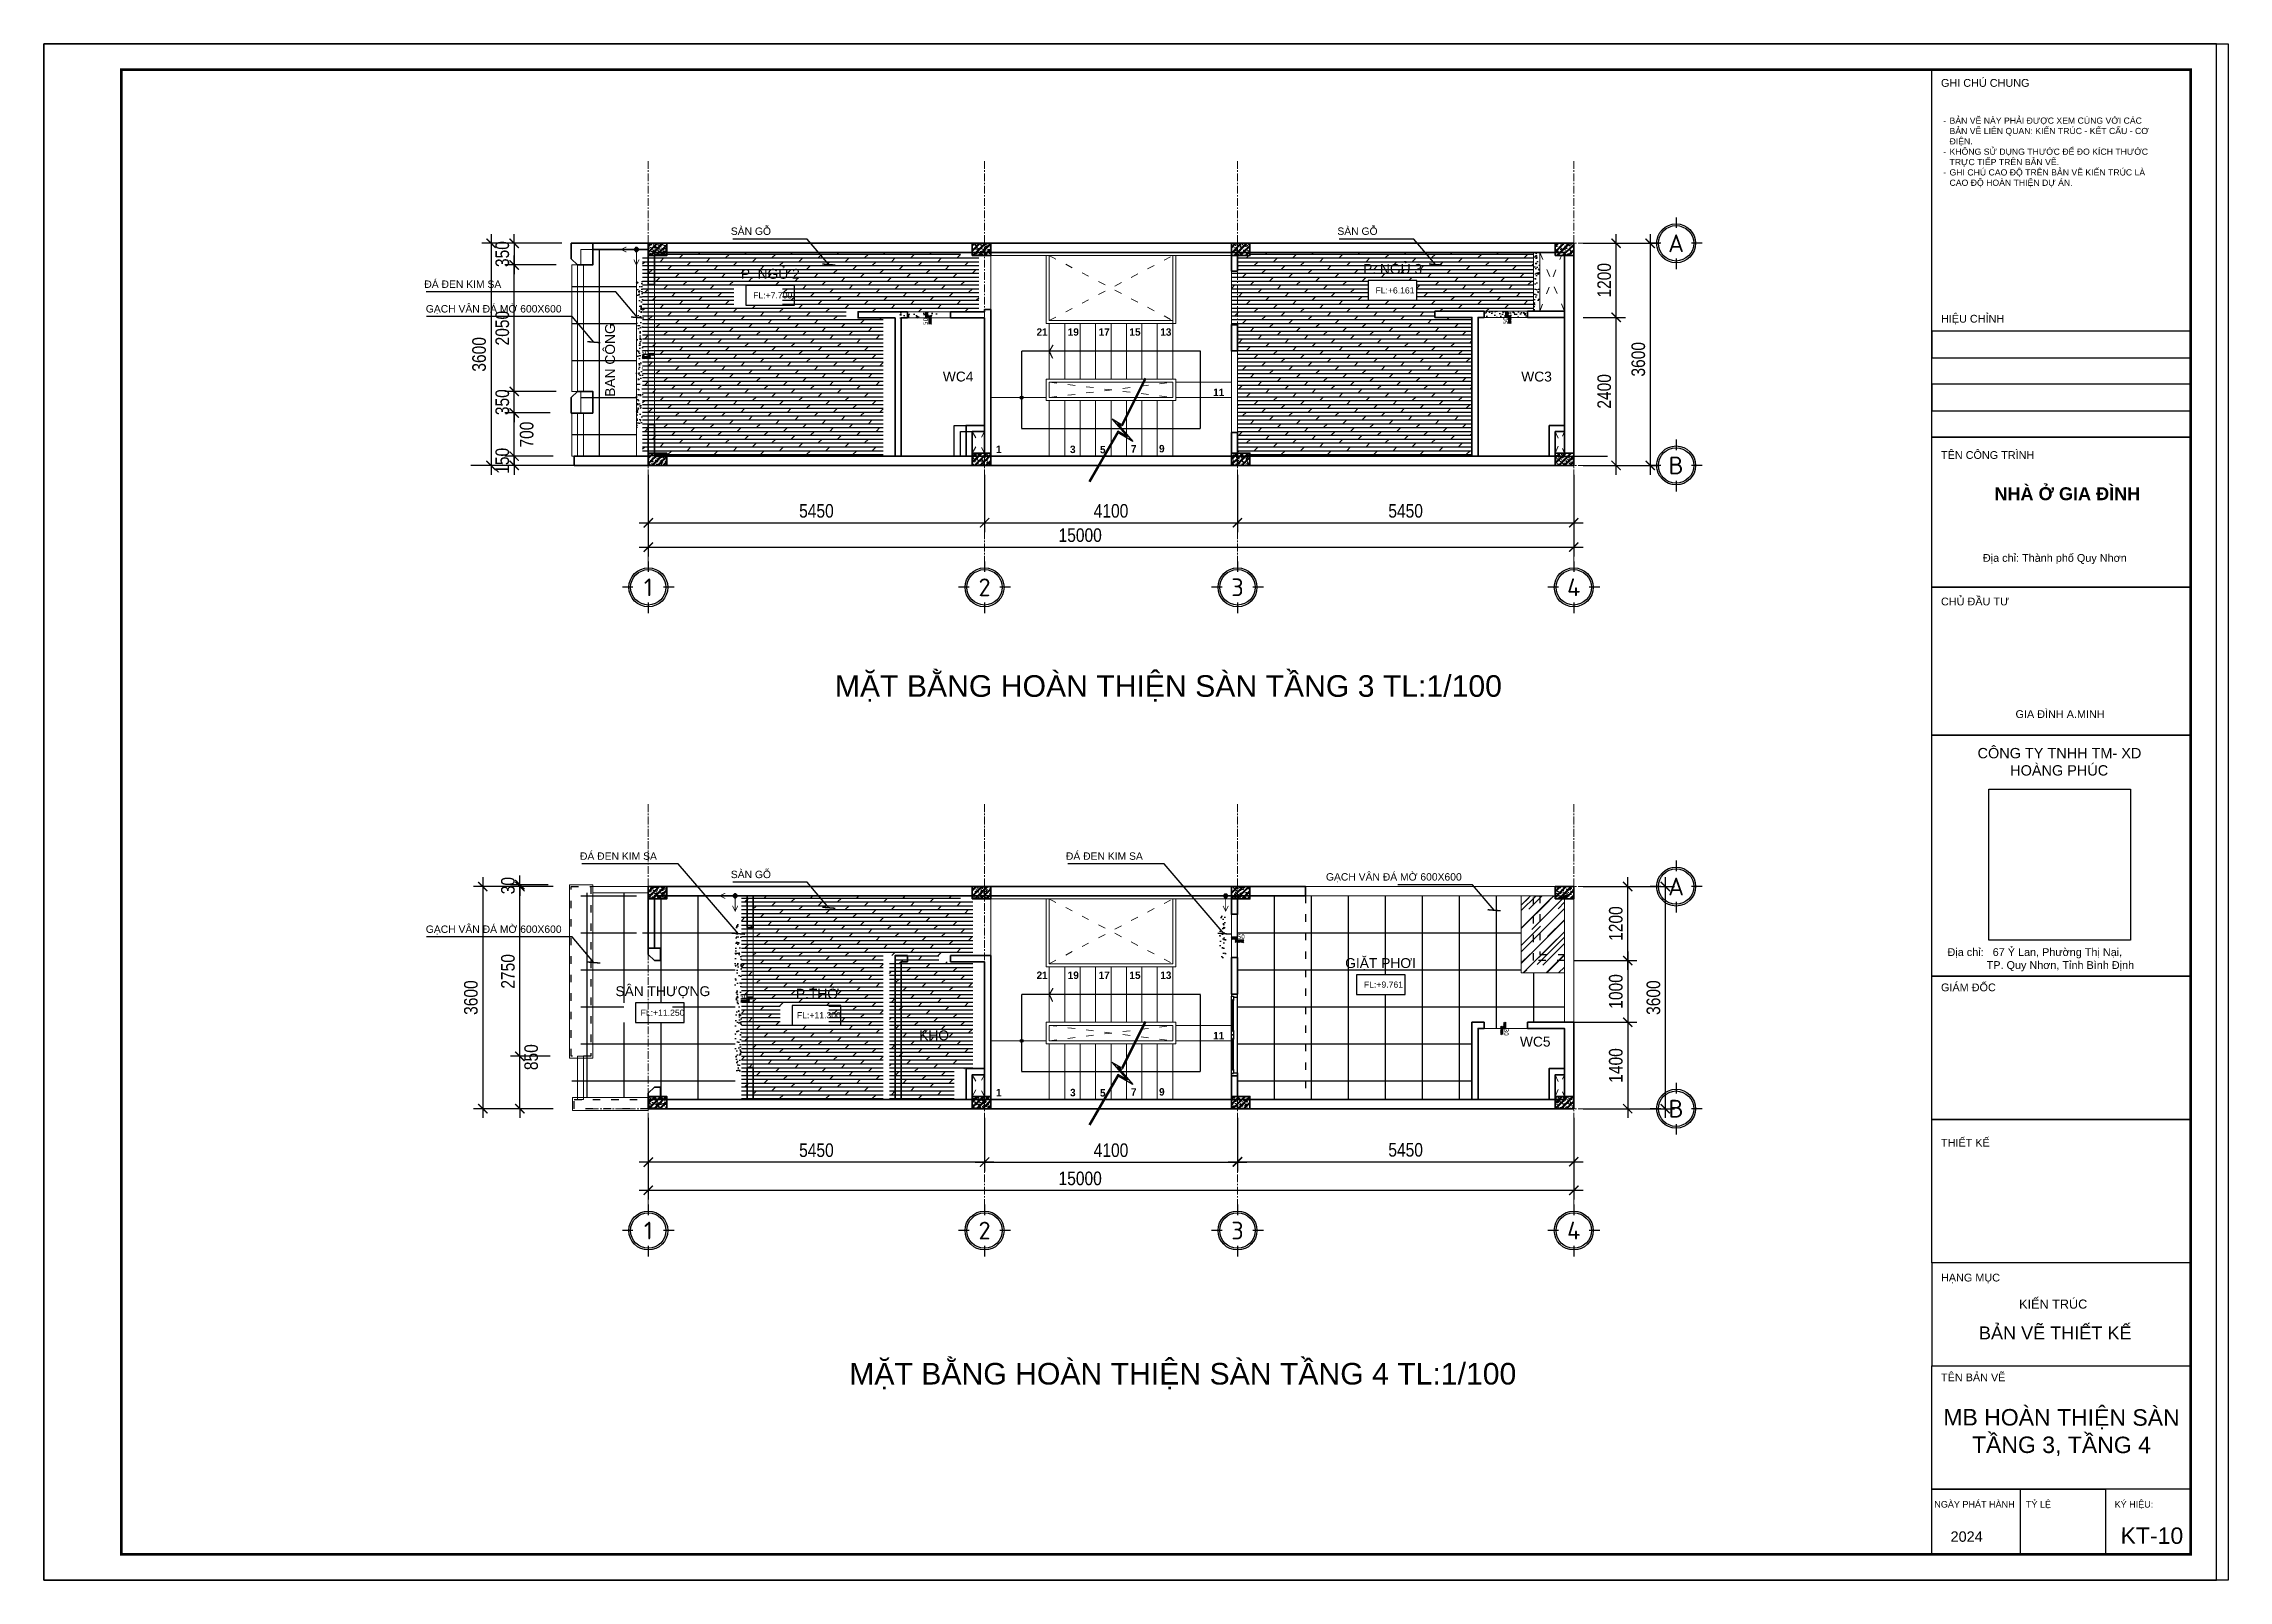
# Model space of a CAD drawing. Header units: inches. Extents: x 236662 to 497023, y -248575 to 81795.
# Drawn here: x 388289 to 423698, y -53308 to -28404 of the extents above; entities that cross this region are included whole.
import ezdxf
from ezdxf.enums import TextEntityAlignment as Align

# ---------------------------------------------------------------- set-up
doc = ezdxf.new("R2010")
doc.units = ezdxf.units.IN
doc.header["$LTSCALE"] = 10
doc.header["$MEASUREMENT"] = 0
for name, pattern in [('ACAD_ISO03W100', [30, 12, -18]), ('CENTER', [2, 1.25, -0.25, 0.25, -0.25]), ('DASHED2', [0.375, 0.25, -0.125])]:
    doc.linetypes.add(name, pattern=pattern)
for name, color, linetype in [('01. HP_TEXT', 9, 'Continuous'), ('04. HP_CUA', 153, 'Continuous'), ('07. HP_KY HIEU', 43, 'Continuous'), ('08. HP_DIM', 118, 'Continuous'), ('12. HP_NET KHUAT', 25, 'ACAD_ISO03W100'), ('hach', 7, 'Continuous'), ('TEXT', 2, 'Continuous')]:
    doc.layers.add(name, color=color, linetype=linetype)
for name, color, linetype, lineweight in [('02. HP_BE TONG', 1, 'Continuous', 35), ('03. HP_TUONG', 2, 'Continuous', 35), ('05. HP_TRUC', 251, 'CENTER', 5), ('06. HP_THAY 1', 134, 'Continuous', 15), ('06. HP_THAY 2', 147, 'Continuous', 13), ('09_HP_HATCH', 8, 'Continuous', 5), ('14. HP_OPENING', 250, 'ACAD_ISO03W100', 5), ('GHICHU', 7, 'Continuous', 9), ('N KHUAT', 8, 'Continuous', 5)]:
    doc.layers.add(name, color=color, linetype=linetype, lineweight=lineweight)
doc.layers.add('Tpl_Bound', color=1, linetype='Continuous', plot=False)
doc.styles.add('AVO', font='VNI-Avo-Bold.TTF')
doc.styles.add('BAOANNOTE', font='Arial.ttf', dxfattribs={"width": 0.8})
doc.styles.add('ISOCP50', font='ISOCPEUR.TTF')
doc.styles.get("Standard").update_dxf_attribs({"font": 'Arial.ttf'})
doc.styles.add('TA1', font='Arial.ttf')
doc.styles.add('Tahoma', font='Tahoma.ttf')
doc.styles.add('TEXT (none)', font='Arial.ttf')
doc.styles.add('text2', font='VHELVCN.TTF')
doc.dimstyles.new('AL-100', dxfattribs={"dimtxt": 220, "dimasz": 150, "dimexe": 150, "dimexo": 150, "dimgap": 80, "dimtad": 1, "dimdec": 0, "dimzin": 9, "dimtxsty": 'text2', "dimblk": 'ARCHTICK', "dimcen": 1, "dimdle": 150, "dimclrd": 256, "dimclre": 256, "dimclrt": 7, "dimadec": 0, "dimazin": 0, "dimtfac": 1, "dimtdec": 0, "dimtix": 1, "dimtmove": 2, "dimatfit": 3, "dimldrblk": 'ARCHTICK', "dimfxl": 1, "dimtolj": 1, "dimtzin": 0, "dimlwd": -1, "dimlwe": -1, "dimarcsym": 0})
picture_1 = doc.add_image_def('image1.jpg', size_in_pixel=(1818, 1935))
pattern_1 = [(50, (35217.4, 0), (179.315046, -15.688034), [18.75, -206.25]), (355, (35217.4, 0), (-34.68783, 188.04803), [15, -165]), (100.451444, (35232.35, -1.3), (144.62721, 172.36), [15.93505, -175.28553]), (46.1842, (35217.4, 50), (266.81033, -41.37982), [28.125, -309.375]), (96.635635, (35239.64, 46.55), (233.66549, 243.52965), [23.90259, -262.92844]), (351.18416, (35217.4, 50), (233.66549, 243.52965), [22.5, -247.5]), (21, (35242.4, 37.5), (149.226763, -100.65472), [18.75, -206.25]), (326, (35242.4, 37.5), (60.82883, 181.28751), [15, -165]), (71.451445, (35254.84, 29.11), (210.055594, 80.63279), [15.93505, -175.28553]), (37.5, (35217.41, 0), (3.039964, 83.223463), [0, -163, 0, -167.5, 0, -165.625]), (7.5, (35217.41, 0), (65.767384, 98.602928), [0, -95.5, 0, -159.25, 0, -63.125]), (327.5, (35161.66, 0), (133.455609, -5.638718), [0, -62.5, 0, -195, 0, -258.75]), (317.5, (35136.66, 0), (145.796542, 25.026246), [0, -81.25, 0, -129.5, 0, -183.75])]
pattern_2 = [(50, (35409.35, 0), (179.315046, -15.688034), [18.75, -206.25]), (355, (35409.35, 0), (-34.68783, 188.04803), [15, -165]), (100.451444, (35424.3, -1.3), (144.62721, 172.36), [15.93505, -175.28553]), (46.1842, (35409.35, 50), (266.81033, -41.37982), [28.125, -309.375]), (96.635635, (35431.6, 46.55), (233.66549, 243.52965), [23.90259, -262.92844]), (351.18416, (35409.35, 50), (233.66549, 243.52965), [22.5, -247.5]), (21, (35434.35, 37.5), (149.226763, -100.65472), [18.75, -206.25]), (326, (35434.35, 37.5), (60.82883, 181.28751), [15, -165]), (71.451445, (35446.79, 29.11), (210.055594, 80.63279), [15.93505, -175.28553]), (37.5, (35409.35, 0), (3.039964, 83.223463), [0, -163, 0, -167.5, 0, -165.625]), (7.5, (35409.35, 0), (65.767384, 98.602928), [0, -95.5, 0, -159.25, 0, -63.125]), (327.5, (35353.6, 0), (133.455609, -5.638718), [0, -62.5, 0, -195, 0, -258.75]), (317.5, (35328.6, 0), (145.796542, 25.026246), [0, -81.25, 0, -129.5, 0, -183.75])]
pattern_3 = [(0, (35217.41, 0), (0, 62.5), []), (45, (35217.4, 0), (-125, 125), [88.38835, -176.7767])]

msp = doc.modelspace()

# ---------------------------------------------------------------- texts
at = {"attachment_point": 1, "rotation": 359.89856}
for s, width, insert, char_height in [('\\pxqc;MB HOÀN THIỆN SÀN TẦNG 3, TẦNG 4', 4182.072, (418903.4, -50529.6, 20.6), 266.853), ('KT-10', 1044.005, (421952.7, -52448.8, 20.6), 266.85)]:
    msp.add_mtext_dynamic_manual_height_columns(s, width=width, gutter_width=6.99, heights=[0], dxfattribs=dict(at, insert=insert, char_height=char_height))
at = {"layer": '01. HP_TEXT', "style": 'TEXT (none)'}
for s, height, p in [('SÀN GỖ', 119.91, (399425.8, -31502.5, 24.5)), ('SÀN GỖ', 119.91, (409257.6, -31502.5, -6.3)), ('ĐÁ ĐEN KIM SA', 119.907, (394458, -32361.3, 24.5)), ('GẠCH VÂN ĐÁ MỜ 600X600', 119.907, (394482.2, -32760.4, 24.5)), ('MẶT BẰNG HOÀN THIỆN SÀN TẦNG 3 TL:1/100', 350, (401112.3, -38988.8)), ('ĐÁ ĐEN KIM SA', 119.907, (396981, -41630.4, -294.1)), ('SÀN GỖ', 119.91, (399425.8, -41927.3, 24.5)), ('ĐÁ ĐEN KIM SA', 119.907, (404857.3, -41630.4, -294.1)), ('GẠCH VÂN ĐÁ MỜ 600X600', 119.907, (409072.2, -41967, -6.3)), ('GẠCH VÂN ĐÁ MỜ 600X600', 119.907, (394482.2, -42814.7, 24.5)), ('MẶT BẰNG HOÀN THIỆN SÀN TẦNG 4 TL:1/100', 350, (401345.4, -50134.6))]:
    msp.add_text(s, height=height, dxfattribs=at).set_placement(p)

# ---------------------------------------------------------------- blocks, each defined once
blk = doc.blocks.new('_ArchTick')
at = {"color": 0, "linetype": 'ByBlock', "const_width": 0.15}
blk.add_lwpolyline([(-0.5, -0.5), (0.5, 0.5)], dxfattribs=at)
blk = doc.blocks.new('*D1394')
at = {"layer": '08. HP_DIM', "transparency": 16777216}
for p, q in [((398089, -35389), (398089, -36712)), ((413089, -35389), (413089, -36712)), ((397939, -36562), (413239, -36562))]:
    blk.add_line(p, q, dxfattribs=at)
at = {"layer": 'Defpoints', "color": 0, "transparency": 16777216}
for p in [(398089, -35239), (413089, -35239), (413089, -36562)]:
    blk.add_point(p, dxfattribs=at)
at = {"layer": '08. HP_DIM', "transparency": 16777216, "xscale": 150, "yscale": 150, "zscale": 150, "rotation": 180}
blk.add_blockref('_ArchTick', (398089, -36562), dxfattribs=at)
at = {"layer": '08. HP_DIM', "transparency": 16777216, "xscale": 150, "yscale": 150, "zscale": 150}
blk.add_blockref('_ArchTick', (413089, -36562), dxfattribs=at)
at = {"layer": '08. HP_DIM', "color": 7, "transparency": 16777216, "insert": (405089, -36370), "char_height": 220, "attachment_point": 5, "style": 'text2'}
blk.add_mtext('\\A1;15000', dxfattribs=at)
blk = doc.blocks.new('*D1395')
at = {"layer": '08. HP_DIM', "transparency": 16777216}
for p, q in [((407639, -45814), (407639, -46674)), ((413089, -45814), (413089, -46674)), ((407489, -46524), (413239, -46524))]:
    blk.add_line(p, q, dxfattribs=at)
at = {"layer": 'Defpoints', "color": 0, "transparency": 16777216}
for p in [(407639, -45664), (413089, -45664), (413089, -46524)]:
    blk.add_point(p, dxfattribs=at)
at = {"layer": '08. HP_DIM', "transparency": 16777216, "xscale": 150, "yscale": 150, "zscale": 150, "rotation": 180}
blk.add_blockref('_ArchTick', (407639, -46524), dxfattribs=at)
at = {"layer": '08. HP_DIM', "transparency": 16777216, "xscale": 150, "yscale": 150, "zscale": 150}
blk.add_blockref('_ArchTick', (413089, -46524), dxfattribs=at)
at = {"layer": '08. HP_DIM', "color": 7, "transparency": 16777216, "insert": (410364, -46332), "char_height": 220, "attachment_point": 5, "style": 'text2'}
blk.add_mtext('\\A1;5450', dxfattribs=at)
blk = doc.blocks.new('*D1396')
at = {"layer": '08. HP_DIM', "transparency": 16777216}
for p, q in [((413963, -44114), (413963, -45814)), ((413239, -44264), (414113, -44264)), ((413239, -45664), (414113, -45664))]:
    blk.add_line(p, q, dxfattribs=at)
at = {"layer": 'Defpoints', "color": 0, "transparency": 16777216}
for p in [(413089, -44264), (413089, -45664), (413963, -45664)]:
    blk.add_point(p, dxfattribs=at)
at = {"layer": '08. HP_DIM', "transparency": 16777216, "xscale": 150, "yscale": 150, "zscale": 150}
for p, rotation in [((413963, -44264), 90), ((413963, -45664), 270)]:
    blk.add_blockref('_ArchTick', p, dxfattribs=dict(at, rotation=rotation))
at = {"layer": '08. HP_DIM', "color": 7, "transparency": 16777216, "insert": (413771, -44964), "char_height": 220, "attachment_point": 5, "rotation": 90, "style": 'text2'}
blk.add_mtext('\\A1;1400', dxfattribs=at)
blk = doc.blocks.new('*D1397')
at = {"layer": '08. HP_DIM', "transparency": 16777216}
for p, q in [((398089, -45814), (398089, -47137)), ((413089, -45814), (413089, -47137)), ((397939, -46987), (413239, -46987))]:
    blk.add_line(p, q, dxfattribs=at)
at = {"layer": 'Defpoints', "color": 0, "transparency": 16777216}
for p in [(398089, -45664), (413089, -45664), (413089, -46987)]:
    blk.add_point(p, dxfattribs=at)
at = {"layer": '08. HP_DIM', "transparency": 16777216, "xscale": 150, "yscale": 150, "zscale": 150, "rotation": 180}
blk.add_blockref('_ArchTick', (398089, -46987), dxfattribs=at)
at = {"layer": '08. HP_DIM', "transparency": 16777216, "xscale": 150, "yscale": 150, "zscale": 150}
blk.add_blockref('_ArchTick', (413089, -46987), dxfattribs=at)
at = {"layer": '08. HP_DIM', "color": 7, "transparency": 16777216, "insert": (405089, -46795), "char_height": 220, "attachment_point": 5, "style": 'text2'}
blk.add_mtext('\\A1;15000', dxfattribs=at)
blk = doc.blocks.new('grid test1')
at = {"ltscale": 20}
for p, q in [((0, 440), (0, 260)), ((-260, 0), (-440, 0)), ((440, 0), (260, 0)), ((0, -260), (0, -440))]:
    blk.add_line(p, q, dxfattribs=at)
at = {"color": 251, "ltscale": 20, "true_color": 0x636466}
for radius in [330, 300]:
    blk.add_circle((0, 0), radius, dxfattribs=at)
at = {"layer": '01. HP_TEXT', "color": 2, "ltscale": 20, "true_color": 0xf1eb1f, "style": 'ISOCP50'}
blk.add_attdef('GRID', text='', height=300, dxfattribs=at).set_placement((-37, 0), align=Align.MIDDLE_CENTER)
blk = doc.blocks.new('zcsadsdasd3')
at = {"layer": '05. HP_TRUC', "ltscale": 10}
for p, q in [((-15000, 4933), (-15000, -1554)), ((-9550, 4933), (-9550, -1554)), ((-5450, 4933), (-5450, -1554)), ((0, 4933), (0, -1554)), ((-15930, 3600), (1239, 3600)), ((-15930, 0), (1239, 0))]:
    blk.add_line(p, q, dxfattribs=at)
at = {"layer": '07. HP_KY HIEU', "ltscale": 20}
ref = blk.add_blockref('grid test1', (1659, 3600), dxfattribs=dict(at, xscale=0.9555000001564621, yscale=0.9555000001564621, zscale=0.9555000001564621))
ref.add_attrib('GRID', 'A', dxfattribs={"layer": 'TEXT', "ltscale": 20, "height": 287, "style": 'ISOCP50'}).set_placement((1659, 3600), align=Align.MIDDLE_CENTER)
ref = blk.add_blockref('grid test1', (1659, 0), dxfattribs=dict(at, xscale=0.9555000001564621, yscale=0.9555000001564621, zscale=0.9555000001564621))
ref.add_attrib('GRID', 'B', dxfattribs={"layer": 'TEXT', "ltscale": 20, "height": 287, "style": 'ISOCP50'}).set_placement((1659, 0), align=Align.MIDDLE_CENTER)
ref = blk.add_blockref('grid test1', (-15000, -1975), dxfattribs=dict(at, xscale=0.9555000001564621, yscale=0.9555000001564621, zscale=0.9555000001564621))
ref.add_attrib('GRID', '1', dxfattribs={"layer": 'TEXT', "ltscale": 20, "height": 287, "style": 'ISOCP50'}).set_placement((-15000, -1975), align=Align.MIDDLE_CENTER)
ref = blk.add_blockref('grid test1', (-9550, -1975), dxfattribs=dict(at, xscale=0.9555000001564621, yscale=0.9555000001564621, zscale=0.9555000001564621))
ref.add_attrib('GRID', '2', dxfattribs={"layer": 'TEXT', "ltscale": 20, "height": 287, "style": 'ISOCP50'}).set_placement((-9550, -1975), align=Align.MIDDLE_CENTER)
ref = blk.add_blockref('grid test1', (-5450, -1975), dxfattribs=dict(at, xscale=0.9555000001564621, yscale=0.9555000001564621, zscale=0.9555000001564621))
ref.add_attrib('GRID', '3', dxfattribs={"layer": 'TEXT', "ltscale": 20, "height": 287, "style": 'ISOCP50'}).set_placement((-5450, -1975), align=Align.MIDDLE_CENTER)
ref = blk.add_blockref('grid test1', (0, -1975), dxfattribs=dict(at, xscale=0.9555000001564621, yscale=0.9555000001564621, zscale=0.9555000001564621))
ref.add_attrib('GRID', '4', dxfattribs={"layer": 'TEXT', "ltscale": 20, "height": 287, "style": 'ISOCP50'}).set_placement((0, -1975), align=Align.MIDDLE_CENTER)
blk = doc.blocks.new('*D1398')
at = {"layer": '08. HP_DIM', "transparency": 16777216}
for p, q in [((413239, -42064), (414113, -42064)), ((413963, -43414), (413963, -41914)), ((413089, -43264), (414113, -43264))]:
    blk.add_line(p, q, dxfattribs=at)
at = {"layer": 'Defpoints', "color": 0, "transparency": 16777216}
for p in [(413089, -42064), (413963, -42064), (412939, -43264)]:
    blk.add_point(p, dxfattribs=at)
at = {"layer": '08. HP_DIM', "transparency": 16777216, "xscale": 150, "yscale": 150, "zscale": 150}
for p, rotation in [((413963, -42064), 90), ((413963, -43264), 270)]:
    blk.add_blockref('_ArchTick', p, dxfattribs=dict(at, rotation=rotation))
at = {"layer": '08. HP_DIM', "color": 7, "transparency": 16777216, "insert": (413771, -42664), "char_height": 220, "attachment_point": 5, "rotation": 90, "style": 'text2'}
blk.add_mtext('\\A1;1200', dxfattribs=at)
blk = doc.blocks.new('*D1399')
at = {"layer": '08. HP_DIM', "transparency": 16777216}
for p, q in [((413239, -32839), (413925, -32839)), ((413775, -35389), (413775, -32689)), ((413239, -35239), (413925, -35239))]:
    blk.add_line(p, q, dxfattribs=at)
at = {"layer": 'Defpoints', "color": 0, "transparency": 16777216}
for p in [(413089, -32839), (413775, -32839), (413089, -35239)]:
    blk.add_point(p, dxfattribs=at)
at = {"layer": '08. HP_DIM', "transparency": 16777216, "xscale": 150, "yscale": 150, "zscale": 150}
for p, rotation in [((413775, -32839), 90), ((413775, -35239), 270)]:
    blk.add_blockref('_ArchTick', p, dxfattribs=dict(at, rotation=rotation))
at = {"layer": '08. HP_DIM', "color": 7, "transparency": 16777216, "insert": (413583, -34039), "char_height": 220, "attachment_point": 5, "rotation": 90, "style": 'text2'}
blk.add_mtext('\\A1;2400', dxfattribs=at)
blk = doc.blocks.new('*D1400')
at = {"layer": '08. HP_DIM', "transparency": 16777216}
for p, q in [((413775, -32989), (413775, -31489)), ((413239, -31639), (413925, -31639)), ((413239, -32839), (413925, -32839))]:
    blk.add_line(p, q, dxfattribs=at)
at = {"layer": 'Defpoints', "color": 0, "transparency": 16777216}
for p in [(413089, -31639), (413775, -31639), (413089, -32839)]:
    blk.add_point(p, dxfattribs=at)
at = {"layer": '08. HP_DIM', "transparency": 16777216, "xscale": 150, "yscale": 150, "zscale": 150}
for p, rotation in [((413775, -31639), 90), ((413775, -32839), 270)]:
    blk.add_blockref('_ArchTick', p, dxfattribs=dict(at, rotation=rotation))
at = {"layer": '08. HP_DIM', "color": 7, "transparency": 16777216, "insert": (413583, -32239), "char_height": 220, "attachment_point": 5, "rotation": 90, "style": 'text2'}
blk.add_mtext('\\A1;1200', dxfattribs=at)
blk = doc.blocks.new('*D1401')
at = {"layer": '08. HP_DIM', "transparency": 16777216}
for p, q in [((413963, -43114), (413963, -44414)), ((413089, -43264), (414113, -43264)), ((413089, -44264), (414113, -44264))]:
    blk.add_line(p, q, dxfattribs=at)
at = {"layer": 'Defpoints', "color": 0, "transparency": 16777216}
for p in [(412939, -43264), (412939, -44264), (413963, -44264)]:
    blk.add_point(p, dxfattribs=at)
at = {"layer": '08. HP_DIM', "transparency": 16777216, "xscale": 150, "yscale": 150, "zscale": 150}
for p, rotation in [((413963, -43264), 90), ((413963, -44264), 270)]:
    blk.add_blockref('_ArchTick', p, dxfattribs=dict(at, rotation=rotation))
at = {"layer": '08. HP_DIM', "color": 7, "transparency": 16777216, "insert": (413771, -43764), "char_height": 220, "attachment_point": 5, "rotation": 90, "style": 'text2'}
blk.add_mtext('\\A1;1000', dxfattribs=at)
blk = doc.blocks.new('*D1412')
at = {"layer": '08. HP_DIM', "transparency": 16777216}
for p, q in [((396547, -42064), (395256, -42064)), ((395406, -41914), (395406, -45814)), ((396547, -45664), (395256, -45664))]:
    blk.add_line(p, q, dxfattribs=at)
at = {"layer": 'Defpoints', "color": 0, "transparency": 16777216}
for p in [(396697, -42064, 6), (395406, -45664), (396697, -45664, 6)]:
    blk.add_point(p, dxfattribs=at)
at = {"layer": '08. HP_DIM', "transparency": 16777216, "xscale": 150, "yscale": 150, "zscale": 150}
for p, rotation in [((395406, -42064), 90), ((395406, -45664), 270)]:
    blk.add_blockref('_ArchTick', p, dxfattribs=dict(at, rotation=rotation))
at = {"layer": '08. HP_DIM', "color": 7, "transparency": 16777216, "insert": (395214, -43864), "char_height": 220, "attachment_point": 5, "rotation": 90, "style": 'text2'}
blk.add_mtext('\\A1;3600', dxfattribs=at)
blk = doc.blocks.new('KHUNG TEN A-3')
at = {"layer": '01. HP_TEXT'}
for points in [[(365, 220.95), (365, 292), (415, 292), (415, 220.95)], [(365, 241.41), (365, 236.3), (415, 236.3), (415, 241.41)], [(365, 231.18), (365, 236.3), (415, 236.3), (415, 231.18)], [(365, 231.18), (365, 226.07), (415, 226.07), (415, 231.18)], [(365, 220.95), (365, 226.07), (415, 226.07), (415, 220.95)], [(365, 191.95), (365, 220.95), (415, 220.95), (415, 191.95)], [(365, 163.34), (365, 191.95), (415, 191.95), (415, 163.34)], [(365, 116.74), (365, 163.34), (415, 163.34), (415, 116.74)], [(365, 89.04), (365, 116.74), (415, 116.74), (415, 89.04)], [(365, 61.35), (365, 89.04), (415, 89.04), (415, 61.35)], [(365, 61.35), (365, 41.47), (415, 41.47), (415, 61.35)], [(365, 17.61), (365, 41.47), (415, 41.47), (415, 17.61)], [(365, 5), (365, 17.61), (398.56, 17.61), (398.56, 5)], [(398.56, 5), (382.12, 5), (382.12, 17.61), (398.56, 17.61)], [(398.56, 5), (415, 5), (415, 17.61), (398.56, 17.61)]]:
    blk.add_lwpolyline(points, close=True, dxfattribs=at)
at = {"layer": '02. HP_BE TONG', "color": 1, "const_width": 0.5}
blk.add_lwpolyline([(15, 5), (415, 5), (415, 292), (15, 292)], close=True, dxfattribs=at)
at = {"layer": '06. HP_THAY 1'}
blk.add_lwpolyline([(0, 297), (420, 297), (420, 0), (0, 0)], close=True, dxfattribs=at)
at = {"layer": 'Defpoints'}
blk.add_lwpolyline([(0, 0), (420, 0), (420, 297), (0, 297)], close=True, dxfattribs=at)
at = {"layer": '01. HP_TEXT', "color": 7, "style": 'TA1'}
for s, height, p in [('GHI CHÚ CHUNG', 1.5, (366.75, 288.67)), ('HIỆU CHỈNH', 1.5, (366.75, 243.09)), ('TÊN CÔNG TRÌNH', 1.5, (366.75, 216.75)), ('CHỦ ĐẦU TƯ', 1.5, (366.75, 188.44)), ('GIÁM ĐỐC', 1.5, (366.75, 113.85)), ('THIẾT KẾ', 1.5, (366.75, 83.82)), ('HẠNG MỤC', 1.5, (366.75, 57.76)), ('TÊN BẢN VẼ', 1.5, (366.75, 38.47)), ('NGÀY PHÁT HÀNH', 1.25, (365.46, 14.06)), ('TỶ LỆ', 1.25, (383.16, 14.06)), ('KÝ HIỆU:', 1.25, (400.31, 14.06)), ('2024', 2, (368.6, 7.45))]:
    blk.add_text(s, height=height, dxfattribs=at).set_placement(p)
at = {"layer": '01. HP_TEXT', "style": 'TA1'}
for s, height, p in [('KIẾN TRÚC', 1.75, (388.44, 53.39)), ('BẢN VẼ THIẾT KẾ', 2.5, (388.83, 47.82))]:
    blk.add_text(s, height=height, dxfattribs=at).set_placement(p, align=Align.MIDDLE_CENTER)
at = {"layer": '01. HP_TEXT', "attachment_point": 1}
for s, width, gutter_width, heights, insert, char_height, style in [('\\pi-1.2,l2.4,t2.4,4.8;-^IBẢN VẼ NÀY PHẢI ĐƯỢC XEM CÙNG VỚI CÁC \\P\\pi0,t4.8;BẢN VẼ LIÊN QUAN: KIẾN TRÚC - KẾT CẤU - CƠ \\PĐIỆN.\\P\\pi-1.2,t2.4,4.8;-^IKHÔNG SỬ DỤNG THƯỚC ĐỂ ĐO KÍCH THƯỚC \\P\\pi0,t4.8;TRỰC TIẾP TRÊN BẢN VẼ.\\P\\pi-1.2,t2.4,4.8;-^IGHI CHÚ CAO ĐỘ TRÊN BẢN VẼ KIẾN TRÚC LÀ \\P\\pi0,t4.8;CAO ĐỘ HOÀN THIỆN DỰ ÁN.', 42.6333, 2.41, [32.36], (366, 282.73), 1.2, 'TEXT (none)'), ('\\pi10.25739;{\\fArial|b1|i0|c0|p34;NHÀ Ở GIA ĐÌNH}', 48.1904, 0.0339, [17.72], (366.81, 211.27), 2.5, 'TA1'), ('\\pxi4.78245;CÔNG TY TNHH TM- XD \\P\\pi5.60885;      HOÀNG PHÚC', 53.4572, 0.0255, [0], (364.26, 160.88), 2, 'TA1')]:
    blk.add_mtext_dynamic_manual_height_columns(s, width=width, gutter_width=gutter_width, heights=heights, dxfattribs=dict(at, insert=insert, char_height=char_height, style=style))
at = {"layer": '01. HP_TEXT', "color": 7, "char_height": 1.5, "attachment_point": 1, "style": 'TA1'}
for s, width, insert in [('\\A1;\\pxi-0.29899,l2,t4.70101,11.70101;Địa chỉ: Thành phố Quy Nhơn', 34.8513, (372.3, 198.36)), ('\\A1;\\pxi-1,l2,t4,11;GIA ĐÌNH A.MINH', 42.6333, (379.66, 168.17)), ('\\A1;\\pxi-0.01954,l2,t4.98046,11.98046;Địa chỉ:   67 Ỷ Lan, Phường Thị Nại, \\P             TP. Quy Nhơn, Tỉnh Bình Định ', 49.5509, (365.04, 122.17))]:
    blk.add_mtext_dynamic_manual_height_columns(s, width=width, gutter_width=2.41, heights=[62.37], dxfattribs=dict(at, insert=insert))
image = blk.add_image(picture_1, insert=(375.99, 123.73), size_in_units=(27.41, 29.18))
image.dxf.flags = 7
blk = doc.blocks.new('*D1419')
at = {"layer": '08. HP_DIM', "transparency": 16777216}
for p, q in [((395915, -31639), (395915, -31489)), ((396497, -31639), (395765, -31639)), ((395915, -31639), (395915, -31989)), ((396597, -31989), (395765, -31989)), ((395915, -31989), (395915, -32139))]:
    blk.add_line(p, q, dxfattribs=at)
at = {"layer": 'Defpoints', "color": 0, "transparency": 16777216}
for p in [(396647, -31639, 6), (395915, -31989), (396747, -31989, 6)]:
    blk.add_point(p, dxfattribs=at)
at = {"layer": '08. HP_DIM', "transparency": 16777216, "xscale": 150, "yscale": 150, "zscale": 150}
for p, rotation in [((395915, -31639), 270), ((395915, -31989), 90)]:
    blk.add_blockref('_ArchTick', p, dxfattribs=dict(at, rotation=rotation))
at = {"layer": '08. HP_DIM', "color": 7, "transparency": 16777216, "insert": (395723, -31814), "char_height": 220, "attachment_point": 5, "rotation": 90, "style": 'text2'}
blk.add_mtext('\\A1;350', dxfattribs=at)
blk = doc.blocks.new('*D1420')
at = {"layer": '08. HP_DIM', "transparency": 16777216}
for p, q in [((395915, -35089), (395915, -34939)), ((396547, -35089), (395765, -35089)), ((396497, -35239), (395765, -35239)), ((395915, -35089), (395915, -35239)), ((395915, -35239), (395915, -35389))]:
    blk.add_line(p, q, dxfattribs=at)
at = {"layer": 'Defpoints', "color": 0, "transparency": 16777216}
for p in [(395915, -35239), (396647, -35239, 6), (396697, -35089, 6)]:
    blk.add_point(p, dxfattribs=at)
at = {"layer": '08. HP_DIM', "transparency": 16777216, "xscale": 150, "yscale": 150, "zscale": 150}
for p, rotation in [((395915, -35089), 270), ((395915, -35239), 90)]:
    blk.add_blockref('_ArchTick', p, dxfattribs=dict(at, rotation=rotation))
at = {"layer": '08. HP_DIM', "color": 7, "transparency": 16777216, "insert": (395723, -35164), "char_height": 220, "attachment_point": 5, "rotation": 90, "style": 'text2'}
blk.add_mtext('\\A1;150', dxfattribs=at)
blk = doc.blocks.new('Level mark - Plan 2')
blk.add_lwpolyline([(12.53, 0.4), (12.53, 3.6), (4.64, 3.6), (4.64, 0.4)], close=True)
at = {"style": 'BAOANNOTE', "flags": 8}
blk.add_attdef('FL%%P0.000', text='', height=2, dxfattribs=at).set_placement((9, 2), align=Align.MIDDLE_CENTER)
blk = doc.blocks.new('*D1326')
at = {"layer": '08. HP_DIM', "transparency": 16777216}
for p, q in [((-15000, -3750), (-15000, -5073)), ((0, -3750), (0, -5073)), ((-15150, -4923), (150, -4923))]:
    blk.add_line(p, q, dxfattribs=at)
at = {"layer": 'Defpoints', "color": 0, "transparency": 16777216}
for p in [(-15000, -3600), (0, -3600), (0, -4923)]:
    blk.add_point(p, dxfattribs=at)
at = {"layer": '08. HP_DIM', "transparency": 16777216, "xscale": 150, "yscale": 150, "zscale": 150, "rotation": 180}
blk.add_blockref('_ArchTick', (-15000, -4923), dxfattribs=at)
at = {"layer": '08. HP_DIM', "transparency": 16777216, "xscale": 150, "yscale": 150, "zscale": 150}
blk.add_blockref('_ArchTick', (0, -4923), dxfattribs=at)
at = {"layer": '08. HP_DIM', "color": 7, "transparency": 16777216, "insert": (-8000, -4731), "char_height": 220, "attachment_point": 5, "style": 'text2'}
blk.add_mtext('\\A1;15000', dxfattribs=at)
blk = doc.blocks.new('COT')
at = {"layer": '09_HP_HATCH'}
h = blk.add_hatch(dxfattribs=at)
h.set_pattern_fill('CHAU-01', color=256, scale=15, pattern_type=2)
h.set_pattern_definition([(50, (-55276.965, -37444.2), (107.58903, -9.41282), [11.25, -123.75]), (355, (-55276.97, -37444.2), (-20.8127, 112.82882), [9, -99]), (100.4514, (-55268, -37444.99), (86.7764, 103.41593), [9.56103, -105.17132]), (46.1842, (-55276.97, -37414.2), (160.08616, -24.82785), [16.875, -185.625]), (96.6356, (-55263.62, -37416.27), (140.1994, 146.11768), [14.34154, -157.75695]), (351.1842, (-55276.97, -37414.2), (140.1993, 146.1178), [13.5, -148.5]), (21, (-55261.965, -37421.7), (89.53606, -60.39283), [11.25, -123.75]), (326, (-55261.97, -37421.7), (36.4973, 108.7725), [9, -99]), (71.4514, (-55254.5, -37426.73), (126.0334, 48.37957), [9.56103, -105.17132]), (37.5, (-55276.965, -37444.2), (1.823978, 49.934078), [0, -97.8, 0, -100.5, 0, -99.375]), (7.5, (-55276.965, -37444.2), (39.46043, 59.161757), [0, -57.3, 0, -95.55, 0, -37.875]), (327.5, (-55310.415, -37444.2), (80.073365, -3.38323), [0, -37.5, 0, -117, 0, -155.25]), (317.5, (-55325.415, -37444.2), (87.477925, 15.01575), [0, -48.75, 0, -77.7, 0, -110.25]), (45, (-55276.965, -37444.2), (-45.07806, 45.07806), []), (45, (-55276.965, -37425.827), (-45.07806, 45.07806), [])])
h.paths.add_polyline_path([(0, -200), (300, -200), (300, 0), (0, 0)])
at = {"layer": '02. HP_BE TONG'}
blk.add_lwpolyline([(0, -200), (300, -200), (300, 0), (0, 0)], close=True, dxfattribs=at)
blk = doc.blocks.new('ádasdwdczxzc')
at = {"layer": '03. HP_TUONG'}
for p in [(-15000, 3600), (-9750, 3600), (-5550, 3600), (-300, 3600), (-15000, 200), (-9750, 200), (-5550, 200), (-300, 200)]:
    blk.add_blockref('COT', p, dxfattribs=at)
blk = doc.blocks.new('*D1327')
at = {"layer": '08. HP_DIM', "transparency": 16777216}
for p, q in [((-15000, -3750), (-15000, -4679)), ((-9550, -3750), (-9550, -4679)), ((-15150, -4529), (-9400, -4529))]:
    blk.add_line(p, q, dxfattribs=at)
at = {"layer": 'Defpoints', "color": 0, "transparency": 16777216}
for p in [(-15000, -3600), (-9550, -3600), (-9550, -4529)]:
    blk.add_point(p, dxfattribs=at)
at = {"layer": '08. HP_DIM', "transparency": 16777216, "xscale": 150, "yscale": 150, "zscale": 150, "rotation": 180}
blk.add_blockref('_ArchTick', (-15000, -4529), dxfattribs=at)
at = {"layer": '08. HP_DIM', "transparency": 16777216, "xscale": 150, "yscale": 150, "zscale": 150}
blk.add_blockref('_ArchTick', (-9550, -4529), dxfattribs=at)
at = {"layer": '08. HP_DIM', "color": 7, "transparency": 16777216, "insert": (-12275, -4337), "char_height": 220, "attachment_point": 5, "style": 'text2'}
blk.add_mtext('\\A1;5450', dxfattribs=at)
blk = doc.blocks.new('*D1328')
at = {"layer": '08. HP_DIM', "transparency": 16777216}
for p, q in [((-9550, -3750), (-9550, -4679)), ((-5450, -3750), (-5450, -4679)), ((-9700, -4529), (-5300, -4529))]:
    blk.add_line(p, q, dxfattribs=at)
at = {"layer": 'Defpoints', "color": 0, "transparency": 16777216}
for p in [(-9550, -3600), (-5450, -3600), (-5450, -4529)]:
    blk.add_point(p, dxfattribs=at)
at = {"layer": '08. HP_DIM', "transparency": 16777216, "xscale": 150, "yscale": 150, "zscale": 150, "rotation": 180}
blk.add_blockref('_ArchTick', (-9550, -4529), dxfattribs=at)
at = {"layer": '08. HP_DIM', "transparency": 16777216, "xscale": 150, "yscale": 150, "zscale": 150}
blk.add_blockref('_ArchTick', (-5450, -4529), dxfattribs=at)
at = {"layer": '08. HP_DIM', "color": 7, "transparency": 16777216, "insert": (-7500, -4337), "char_height": 220, "attachment_point": 5, "style": 'text2'}
blk.add_mtext('\\A1;4100', dxfattribs=at)
blk = doc.blocks.new('*D1329')
at = {"layer": '08. HP_DIM', "transparency": 16777216}
for p, q in [((-5450, -3750), (-5450, -4679)), ((0, -3750), (0, -4679)), ((-5600, -4529), (150, -4529))]:
    blk.add_line(p, q, dxfattribs=at)
at = {"layer": 'Defpoints', "color": 0, "transparency": 16777216}
for p in [(-5450, -3600), (0, -3600), (0, -4529)]:
    blk.add_point(p, dxfattribs=at)
at = {"layer": '08. HP_DIM', "transparency": 16777216, "xscale": 150, "yscale": 150, "zscale": 150, "rotation": 180}
blk.add_blockref('_ArchTick', (-5450, -4529), dxfattribs=at)
at = {"layer": '08. HP_DIM', "transparency": 16777216, "xscale": 150, "yscale": 150, "zscale": 150}
blk.add_blockref('_ArchTick', (0, -4529), dxfattribs=at)
at = {"layer": '08. HP_DIM', "color": 7, "transparency": 16777216, "insert": (-2725, -4337), "char_height": 220, "attachment_point": 5, "style": 'text2'}
blk.add_mtext('\\A1;5450', dxfattribs=at)
blk = doc.blocks.new('*D1330')
at = {"layer": '08. HP_DIM', "transparency": 16777216}
for p, q in [((365, 0), (1389, 0)), ((1239, 150), (1239, -3750)), ((365, -3600), (1389, -3600))]:
    blk.add_line(p, q, dxfattribs=at)
at = {"layer": 'Defpoints', "color": 0, "transparency": 16777216}
for p in [(215, 0), (215, -3600), (1239, -3600)]:
    blk.add_point(p, dxfattribs=at)
at = {"layer": '08. HP_DIM', "transparency": 16777216, "xscale": 150, "yscale": 150, "zscale": 150}
for p, rotation in [((1239, 0), 90), ((1239, -3600), 270)]:
    blk.add_blockref('_ArchTick', p, dxfattribs=dict(at, rotation=rotation))
at = {"layer": '08. HP_DIM', "color": 7, "transparency": 16777216, "insert": (1047, -1880), "char_height": 220, "attachment_point": 5, "rotation": 90, "style": 'text2'}
blk.add_mtext('\\A1;3600', dxfattribs=at)
blk = doc.blocks.new('Step Symbol - Metric')
h = blk.add_hatch()
h.set_pattern_fill('_USER', color=0, angle=45, style=0, pattern_type=0)
h.set_pattern_definition([(45, (0, 4), (-0.70711, 0.70711), [])])
h.paths.add_polyline_path([(8, 0), (8, -3), (-3, -3), (-3, 1), (-8, 1), (-8, 4), (0, 4), (0, 0)])
at = {"color": 0}
blk.add_lwpolyline([(8, 0), (0, 0), (0, 4), (-8, 4)], dxfattribs=at)
blk.add_attdef('Step', (2, 2), '', height=3, dxfattribs=at)
blk = doc.blocks.new('*D1325')
at = {"layer": '08. HP_DIM', "transparency": 16777216}
for p, q in [((-17549, 150), (-17549, -3750)), ((-16400, 0), (-17699, 0)), ((-16400, -3600), (-17699, -3600))]:
    blk.add_line(p, q, dxfattribs=at)
at = {"layer": 'Defpoints', "color": 0, "transparency": 16777216}
for p in [(-16250, 0, 6), (-17549, -3600), (-16250, -3600, 6)]:
    blk.add_point(p, dxfattribs=at)
at = {"layer": '08. HP_DIM', "transparency": 16777216, "xscale": 150, "yscale": 150, "zscale": 150}
for p, rotation in [((-17549, 0), 90), ((-17549, -3600), 270)]:
    blk.add_blockref('_ArchTick', p, dxfattribs=dict(at, rotation=rotation))
at = {"layer": '08. HP_DIM', "color": 7, "transparency": 16777216, "insert": (-17742, -1800), "char_height": 220, "attachment_point": 5, "rotation": 90, "style": 'text2'}
blk.add_mtext('\\A1;3600', dxfattribs=at)
blk = doc.blocks.new('*D1331')
at = {"layer": '08. HP_DIM', "transparency": 16777216}
for p, q in [((-9550, -3750), (-9550, -4616)), ((-5450, -3750), (-5450, -4616)), ((-9700, -4466), (-5300, -4466))]:
    blk.add_line(p, q, dxfattribs=at)
at = {"layer": 'Defpoints', "color": 0, "transparency": 16777216}
for p in [(-9550, -3600), (-5450, -3600), (-5450, -4466)]:
    blk.add_point(p, dxfattribs=at)
at = {"layer": '08. HP_DIM', "transparency": 16777216, "xscale": 150, "yscale": 150, "zscale": 150, "rotation": 180}
blk.add_blockref('_ArchTick', (-9550, -4466), dxfattribs=at)
at = {"layer": '08. HP_DIM', "transparency": 16777216, "xscale": 150, "yscale": 150, "zscale": 150}
blk.add_blockref('_ArchTick', (-5450, -4466), dxfattribs=at)
at = {"layer": '08. HP_DIM', "color": 7, "transparency": 16777216, "insert": (-7500, -4274), "char_height": 220, "attachment_point": 5, "style": 'text2'}
blk.add_mtext('\\A1;4100', dxfattribs=at)
blk = doc.blocks.new('*D1332')
at = {"layer": '08. HP_DIM', "transparency": 16777216}
for p, q in [((-5450, -3750), (-5450, -4610)), ((0, -3750), (0, -4610)), ((-5600, -4460), (150, -4460))]:
    blk.add_line(p, q, dxfattribs=at)
at = {"layer": 'Defpoints', "color": 0, "transparency": 16777216}
for p in [(-5450, -3600), (0, -3600), (0, -4460)]:
    blk.add_point(p, dxfattribs=at)
at = {"layer": '08. HP_DIM', "transparency": 16777216, "xscale": 150, "yscale": 150, "zscale": 150, "rotation": 180}
blk.add_blockref('_ArchTick', (-5450, -4460), dxfattribs=at)
at = {"layer": '08. HP_DIM', "transparency": 16777216, "xscale": 150, "yscale": 150, "zscale": 150}
blk.add_blockref('_ArchTick', (0, -4460), dxfattribs=at)
at = {"layer": '08. HP_DIM', "color": 7, "transparency": 16777216, "insert": (-2725, -4268), "char_height": 220, "attachment_point": 5, "style": 'text2'}
blk.add_mtext('\\A1;5450', dxfattribs=at)
blk = doc.blocks.new('*D1333')
at = {"layer": '08. HP_DIM', "transparency": 16777216}
for p, q in [((-15000, -3750), (-15000, -5073)), ((0, -3750), (0, -5073)), ((-15150, -4923), (150, -4923))]:
    blk.add_line(p, q, dxfattribs=at)
at = {"layer": 'Defpoints', "color": 0, "transparency": 16777216}
for p in [(-15000, -3600), (0, -3600), (0, -4923)]:
    blk.add_point(p, dxfattribs=at)
at = {"layer": '08. HP_DIM', "transparency": 16777216, "xscale": 150, "yscale": 150, "zscale": 150, "rotation": 180}
blk.add_blockref('_ArchTick', (-15000, -4923), dxfattribs=at)
at = {"layer": '08. HP_DIM', "transparency": 16777216, "xscale": 150, "yscale": 150, "zscale": 150}
blk.add_blockref('_ArchTick', (0, -4923), dxfattribs=at)
at = {"layer": '08. HP_DIM', "color": 7, "transparency": 16777216, "insert": (-8000, -4731), "char_height": 220, "attachment_point": 5, "style": 'text2'}
blk.add_mtext('\\A1;15000', dxfattribs=at)
blk = doc.blocks.new('*D1334')
at = {"layer": '08. HP_DIM', "transparency": 16777216}
for p, q in [((-15000, -3750), (-15000, -4616)), ((-9550, -3750), (-9550, -4616)), ((-9400, -4466), (-15150, -4466))]:
    blk.add_line(p, q, dxfattribs=at)
at = {"layer": 'Defpoints', "color": 0, "transparency": 16777216}
for p in [(-15000, -3600), (-9550, -3600), (-15000, -4466)]:
    blk.add_point(p, dxfattribs=at)
at = {"layer": '08. HP_DIM', "transparency": 16777216, "xscale": 150, "yscale": 150, "zscale": 150, "rotation": 180}
blk.add_blockref('_ArchTick', (-15000, -4466), dxfattribs=at)
at = {"layer": '08. HP_DIM', "transparency": 16777216, "xscale": 150, "yscale": 150, "zscale": 150}
blk.add_blockref('_ArchTick', (-9550, -4466), dxfattribs=at)
at = {"layer": '08. HP_DIM', "color": 7, "transparency": 16777216, "insert": (-12275, -4274), "char_height": 220, "attachment_point": 5, "style": 'text2'}
blk.add_mtext('\\A1;5450', dxfattribs=at)
blk = doc.blocks.new('*D1335')
at = {"layer": '08. HP_DIM', "transparency": 16777216}
for p, q in [((150, 0), (1634, 0)), ((1484, 150), (1484, -3750)), ((150, -3600), (1634, -3600))]:
    blk.add_line(p, q, dxfattribs=at)
at = {"layer": 'Defpoints', "color": 0, "transparency": 16777216}
for p in [(0, 0), (0, -3600), (1484, -3600)]:
    blk.add_point(p, dxfattribs=at)
at = {"layer": '08. HP_DIM', "transparency": 16777216, "xscale": 150, "yscale": 150, "zscale": 150}
for p, rotation in [((1484, 0), 90), ((1484, -3600), 270)]:
    blk.add_blockref('_ArchTick', p, dxfattribs=dict(at, rotation=rotation))
at = {"layer": '08. HP_DIM', "color": 7, "transparency": 16777216, "insert": (1292, -1800), "char_height": 220, "attachment_point": 5, "rotation": 90, "style": 'text2'}
blk.add_mtext('\\A1;3600', dxfattribs=at)
blk = doc.blocks.new('*U1315')
for p, q in [((50, 0), (1275, 0)), ((105, 100), (592.5, 100)), ((105, 65), (592.5, 65)), ((732.5, 100), (1220, 100)), ((732.5, 65), (1220, 65))]:
    blk.add_line(p, q)
for points in [[(50, 65), (50, 0), (0, 0), (0, 100), (35, 100), (35, 65)], [(95, 78.5), (105, 78.5), (105, 65), (35, 65), (35, 100), (105, 100), (105, 86.5), (95, 86.5)], [(662.5, 65), (592.5, 65), (592.5, 78.5), (602.5, 78.5), (602.5, 86.5), (592.5, 86.5), (592.5, 100), (662.5, 100)], [(722.5, 78.5), (732.5, 78.5), (732.5, 65), (662.5, 65), (662.5, 100), (732.5, 100), (732.5, 86.5), (722.5, 86.5)], [(1290, 65), (1220, 65), (1220, 78.5), (1230, 78.5), (1230, 86.5), (1220, 86.5), (1220, 100), (1290, 100)], [(1275, 65), (1275, 0), (1325, 0), (1325, 100), (1290, 100), (1290, 65)]]:
    blk.add_lwpolyline(points, close=True)
at = {"color": 8}
for points in [[(95, 86.5), (95, 78.5), (602.5, 78.5), (602.5, 86.5)], [(722.5, 86.5), (722.5, 78.5), (1230, 78.5), (1230, 86.5)]]:
    blk.add_lwpolyline(points, close=True, dxfattribs=at)
blk = doc.blocks.new('*D1368')
at = {"layer": '08. HP_DIM', "transparency": 16777216}
for p, q in [((395915, -35239), (395915, -34239)), ((396497, -34389), (395765, -34389)), ((396547, -35089), (395765, -35089))]:
    blk.add_line(p, q, dxfattribs=at)
at = {"layer": 'Defpoints', "color": 0, "transparency": 16777216}
for p in [(395915, -34389), (396647, -34389, -319), (396697, -35089, -319)]:
    blk.add_point(p, dxfattribs=at)
at = {"layer": '08. HP_DIM', "transparency": 16777216, "xscale": 150, "yscale": 150, "zscale": 150}
for p, rotation in [((395915, -34389), 90), ((395915, -35089), 270)]:
    blk.add_blockref('_ArchTick', p, dxfattribs=dict(at, rotation=rotation))
at = {"layer": '08. HP_DIM', "color": 7, "transparency": 16777216, "insert": (396118, -34739), "char_height": 220, "attachment_point": 5, "rotation": 90, "style": 'text2'}
blk.add_mtext('\\A1;700', dxfattribs=at)
blk = doc.blocks.new('*D1369')
at = {"layer": '08. HP_DIM', "transparency": 16777216}
for p, q in [((395915, -34039), (395915, -33889)), ((396597, -34039), (395765, -34039)), ((395915, -34389), (395915, -34039)), ((396497, -34389), (395765, -34389)), ((395915, -34389), (395915, -34539))]:
    blk.add_line(p, q, dxfattribs=at)
at = {"layer": 'Defpoints', "color": 0, "transparency": 16777216}
for p in [(395915, -34039), (396747, -34039, -319), (396647, -34389, -319)]:
    blk.add_point(p, dxfattribs=at)
at = {"layer": '08. HP_DIM', "transparency": 16777216, "xscale": 150, "yscale": 150, "zscale": 150}
for p, rotation in [((395915, -34039), 270), ((395915, -34389), 90)]:
    blk.add_blockref('_ArchTick', p, dxfattribs=dict(at, rotation=rotation))
at = {"layer": '08. HP_DIM', "color": 7, "transparency": 16777216, "insert": (395723, -34214), "char_height": 220, "attachment_point": 5, "rotation": 90, "style": 'text2'}
blk.add_mtext('\\A1;350', dxfattribs=at)
blk = doc.blocks.new('*D1370')
at = {"layer": '08. HP_DIM', "transparency": 16777216}
for p, q in [((395915, -34189), (395915, -31839)), ((396597, -31989), (395765, -31989)), ((396597, -34039), (395765, -34039))]:
    blk.add_line(p, q, dxfattribs=at)
at = {"layer": 'Defpoints', "color": 0, "transparency": 16777216}
for p in [(395915, -31989), (396747, -31989, -319), (396747, -34039, -319)]:
    blk.add_point(p, dxfattribs=at)
at = {"layer": '08. HP_DIM', "transparency": 16777216, "xscale": 150, "yscale": 150, "zscale": 150}
for p, rotation in [((395915, -31989), 90), ((395915, -34039), 270)]:
    blk.add_blockref('_ArchTick', p, dxfattribs=dict(at, rotation=rotation))
at = {"layer": '08. HP_DIM', "color": 7, "transparency": 16777216, "insert": (395723, -33014), "char_height": 220, "attachment_point": 5, "rotation": 90, "style": 'text2'}
blk.add_mtext('\\A1;2050', dxfattribs=at)
blk = doc.blocks.new('*D1371')
at = {"layer": '08. HP_DIM', "transparency": 16777216}
for p, q in [((396497, -44814), (395857, -44814)), ((396007, -44814), (396007, -44664)), ((396007, -45664), (396007, -44814)), ((396547, -45664), (395857, -45664)), ((396007, -45664), (396007, -45814))]:
    blk.add_line(p, q, dxfattribs=at)
at = {"layer": 'Defpoints', "color": 0, "transparency": 16777216}
for p in [(396007, -44814), (396647, -44814, -319), (396697, -45664, -319)]:
    blk.add_point(p, dxfattribs=at)
at = {"layer": '08. HP_DIM', "transparency": 16777216, "xscale": 150, "yscale": 150, "zscale": 150}
for p, rotation in [((396007, -44814), 270), ((396007, -45664), 90)]:
    blk.add_blockref('_ArchTick', p, dxfattribs=dict(at, rotation=rotation))
at = {"layer": '08. HP_DIM', "color": 7, "transparency": 16777216, "insert": (396191, -44829), "char_height": 220, "attachment_point": 5, "rotation": 90, "style": 'text2'}
blk.add_mtext('\\A1;850', dxfattribs=at)
blk = doc.blocks.new('*D1372')
at = {"layer": '08. HP_DIM', "transparency": 16777216}
for p, q in [((396497, -42064), (395857, -42064)), ((396007, -44964), (396007, -41914)), ((396497, -44814), (395857, -44814))]:
    blk.add_line(p, q, dxfattribs=at)
at = {"layer": 'Defpoints', "color": 0, "transparency": 16777216}
for p in [(396007, -42064), (396647, -42064, -319), (396647, -44814, -319)]:
    blk.add_point(p, dxfattribs=at)
at = {"layer": '08. HP_DIM', "transparency": 16777216, "xscale": 150, "yscale": 150, "zscale": 150}
for p, rotation in [((396007, -42064), 90), ((396007, -44814), 270)]:
    blk.add_blockref('_ArchTick', p, dxfattribs=dict(at, rotation=rotation))
at = {"layer": '08. HP_DIM', "color": 7, "transparency": 16777216, "insert": (395814, -43439), "char_height": 220, "attachment_point": 5, "rotation": 90, "style": 'text2'}
blk.add_mtext('\\A1;2750', dxfattribs=at)
blk = doc.blocks.new('*D1373')
at = {"layer": '08. HP_DIM', "transparency": 16777216}
for p, q in [((396467, -42034), (395857, -42034)), ((396497, -42064), (395857, -42064)), ((396007, -42034), (396007, -41884)), ((396007, -42064), (396007, -42034)), ((396007, -42064), (396007, -42214))]:
    blk.add_line(p, q, dxfattribs=at)
at = {"layer": 'Defpoints', "color": 0, "transparency": 16777216}
for p in [(396007, -42034), (396617, -42034, -319), (396647, -42064, -319)]:
    blk.add_point(p, dxfattribs=at)
at = {"layer": '08. HP_DIM', "transparency": 16777216, "xscale": 150, "yscale": 150, "zscale": 150}
for p, rotation in [((396007, -42034), 270), ((396007, -42064), 90)]:
    blk.add_blockref('_ArchTick', p, dxfattribs=dict(at, rotation=rotation))
at = {"layer": '08. HP_DIM', "color": 7, "transparency": 16777216, "insert": (395814, -42049), "char_height": 220, "attachment_point": 5, "rotation": 90, "style": 'text2'}
blk.add_mtext('\\A1;30', dxfattribs=at)
blk = doc.blocks.new('DINHVIGACH')
at = {"linetype": 'Continuous'}
h = blk.add_hatch(color=256, dxfattribs=at)
edge = h.paths.add_edge_path()
edge.add_ellipse((0, 0), major_axis=(133, 0), ratio=1, start_angle=-0.00147, end_angle=359.99853, ccw=False)
at = {"const_width": 50}
for points in [[(0, 0), (1000, 0)], [(0, -1000), (0, 0)], [(648, 175), (1000, 0), (648, -175)], [(-175, -648), (0, -1000), (175, -648)]]:
    blk.add_lwpolyline(points, dxfattribs=at)
at = {"extrusion": (0, 0, -1)}
blk.add_ellipse((0, 0), major_axis=(133, 0), ratio=1, start_param=2.56493945268e-05, end_param=6.283210956574111, dxfattribs=at)
blk = doc.blocks.new('mb tang 3')
at = {"layer": '07. HP_KY HIEU'}
h = blk.add_hatch(color=256, dxfattribs=at)
h.dxf.hatch_style = 1
edge = h.paths.add_edge_path()
edge.add_arc((-8950, -2500), 25, 0, 360)
at = {"layer": '03. HP_TUONG'}
for p, q in [((-750, -1100), (-750, -1200)), ((-5550, -3067.5), (-5450, -3067.5)), ((-400, -3450), (-400, -2950)), ((-400, -2950), (-150, -2950)), ((-300, -3450), (-300, -3050)), ((-300, -3050), (-150, -3050))]:
    blk.add_line(p, q, dxfattribs=at)
for points in [[(-16250, -250), (-16150, -350), (-15900, -350), (-15900, 0), (-16250, 0), (-16250, -250)], [(-15900, 0), (-15000, 0), (-15000, -100), (-15900, -100)], [(-15000, -2935), (-15000, -3600), (0, -3600), (0, 0), (-15000, 0), (-15000, -665), (-14900, -665), (-14900, -150), (-150, -150), (-150, -3450), (-14900, -3450), (-14900, -2935)], [(-5550, -150), (-5450, -150), (-5450, -450), (-5550, -450)], [(-9550, -1110), (-9550, -1070), (-9450, -1070), (-9450, -3450), (-9550, -3450), (-9550, -1210), (-10100, -1210), (-10100, -1110)], [(-16250, -2500), (-16150, -2400), (-15900, -2400), (-15900, -2750), (-16250, -2750), (-16250, -2500)], [(-16200, -3600), (-15000, -3600), (-15000, -3450), (-16200, -3450)]]:
    blk.add_lwpolyline(points, close=True, dxfattribs=at)
for points in [[(-10800, -1210), (-10800, -1110), (-11600, -1110), (-11600, -1210), (-11000, -1210)], [(-11000, -3450), (-11000, -1210)], [(-10900, -3450), (-10900, -1210), (-10800, -1210)], [(-5450, -1742.5), (-5450, -1320), (-5550, -1320), (-5550, -1742.5), (-5450, -1742.5)], [(-1550, -3450), (-1550, -1200), (-1450, -1200), (-1450, -1100), (-2250, -1100), (-2250, -1200), (-1650, -1200), (-1650, -3450)], [(-750, -1100), (-150, -1100)], [(-750, -1200), (-150, -1200)], [(-9850, -3450), (-9850, -2950), (-9550, -2950)], [(-9750, -3450), (-9750, -3050), (-9550, -3050)], [(-5550, -3067.5), (-5550, -3450), (-5450, -3450), (-5450, -3067.5)]]:
    blk.add_lwpolyline(points, dxfattribs=at)
at = {"layer": '06. HP_THAY 1'}
for points in [[(-16150, -350), (-16050, -350), (-16050, -2400), (-16150, -2400)], [(-9450, -200), (-5550, -200), (-5550, -150), (-9450, -150)], [(-5450, -1742.5), (-5550, -1742.5), (-5550, -3067.5), (-5450, -3067.5)], [(-8550, -2200), (-6450, -2200), (-6450, -2550), (-8550, -2550)], [(-8500, -2250), (-6500, -2250), (-6500, -2500), (-8500, -2500)], [(-16150, -2750), (-16050, -2750), (-16050, -3450), (-16150, -3450)]]:
    blk.add_lwpolyline(points, close=True, dxfattribs=at)
for points in [[(-8550, -200), (-8550, -1300), (-6450, -1300), (-6450, -200)], [(-8500, -200), (-8500, -1250), (-6500, -1250), (-6500, -200)]]:
    blk.add_lwpolyline(points, dxfattribs=at)
at = {"layer": '06. HP_THAY 2'}
for p, q in [((-9450, -1070), (-9450, -200)), ((-8500, -1300), (-8500, -2200))]:
    blk.add_line(p, q, dxfattribs=at)
for points in [[(-6450, -2250), (-5550, -2250), (-5550, -200), (-6500, -200), (-6500, -2200), (-6450, -2200)], [(-650, -150), (-550, -150), (-550, -1100), (-650, -1100)], [(-15000, -665), (-14900, -665), (-14900, -2935), (-15000, -2935)], [(-10800, -1110), (-10100, -1110), (-10100, -1210), (-10800, -1210)], [(-8250, -2200), (-8250, -1300), (-8000, -1300), (-8000, -2200)], [(-8000, -2200), (-8000, -1300), (-7750, -1300), (-7750, -2200)], [(-7750, -2200), (-7750, -1300), (-7500, -1300), (-7500, -2200)], [(-7500, -2200), (-7500, -1300), (-7250, -1300), (-7250, -2200)], [(-7250, -2200), (-7250, -1300), (-7000, -1300), (-7000, -2200)], [(-7000, -2200), (-7000, -1300), (-6750, -1300), (-6750, -2200)], [(-6750, -2200), (-6750, -1300), (-6500, -1300), (-6500, -2200)], [(-1450, -1100), (-750, -1100), (-750, -1200), (-1450, -1200)], [(-6450, -2250), (-5550, -2250), (-5550, -2500), (-6450, -2500)], [(-8500, -3450), (-8500, -2550), (-8250, -2550), (-8250, -3450)], [(-8250, -3450), (-8250, -2550), (-8000, -2550), (-8000, -3450)], [(-8000, -3450), (-8000, -2550), (-7750, -2550), (-7750, -3450)], [(-7750, -3450), (-7750, -2550), (-7500, -2550), (-7500, -3450)], [(-7500, -3450), (-7500, -2550), (-7250, -2550), (-7250, -3450)], [(-7250, -3450), (-7250, -2550), (-7000, -2550), (-7000, -3450)], [(-7000, -3450), (-7000, -2550), (-6750, -2550), (-6750, -3450)], [(-6750, -3450), (-6750, -2550), (-6500, -2550), (-6500, -3450)]]:
    blk.add_lwpolyline(points, close=True, dxfattribs=at)
for points in [[(-8550, -2500), (-9450, -2500), (-9450, -3450), (-8500, -3450), (-8500, -2550)], [(-6450, -2500), (-5550, -2500), (-5550, -3450), (-6500, -3450), (-6500, -2550)], [(-6450, -2500), (-6450, -2550), (-6500, -2550)]]:
    blk.add_lwpolyline(points, dxfattribs=at)
at = {"layer": '07. HP_KY HIEU', "linetype": 'DASHED2'}
blk.add_lwpolyline([(-8950, -1750), (-8950, -3000), (-6050, -3000), (-6050, -1750)], close=True, dxfattribs=at)
at = {"layer": '07. HP_KY HIEU'}
for points in [[(-6951.7, -2187.3), (-7328.1, -2939.1), (-7483.3, -2849.5), (-7234.9, -3136.1), (-7390.1, -3046.5), (-7859.8, -3860.1)], [(-6935, -2196.9), (-7321, -2965.5), (-7393.4, -2923.7), (-7145, -3210.3), (-7383, -3072.9), (-7843.1, -3869.7)]]:
    blk.add_lwpolyline(points, dxfattribs=at)
blk.add_circle((-8950, -2500), 25, dxfattribs=at)
at = {"layer": '08. HP_DIM'}
blk.add_line((-400, -3450), (546.9, -3450), dxfattribs=at)
at = {"layer": '14. HP_OPENING'}
for p, q in [((-8500, -200), (-6500, -1250)), ((-8500, -1250), (-6500, -200)), ((-550, -150), (-150, -1100)), ((-550, -1100), (-200, -200)), ((-8500, -2250), (-6500, -2500)), ((-8500, -2500), (-6500, -2250)), ((-9750, -3050), (-9550, -3400)), ((-9750, -3400), (-9550, -3050)), ((-300, -3050), (-150, -3400)), ((-300, -3400), (-150, -3050))]:
    blk.add_line(p, q, dxfattribs=at)
at = {"layer": 'N KHUAT', "linetype": 'Continuous', "const_width": 20}
blk.add_lwpolyline([(-8446.4, -1865.5), (-8500, -1750), (-8439.4, -1646)], dxfattribs=at)
ref = blk.add_blockref('Level mark - Plan 2', (-13883.8, -1043.1), dxfattribs=dict(xscale=100, yscale=100, zscale=100))
ref.add_attrib('FL%%P0.000', 'FL:+7.700', dxfattribs={"height": 100, "style": 'BAOANNOTE'}).set_placement((-12983.8, -843.1), align=Align.MIDDLE_CENTER)
ref = blk.add_blockref('Level mark - Plan 2', (-3797.3, -963.1), dxfattribs=dict(xscale=100, yscale=100, zscale=100))
ref.add_attrib('FL%%P0.000', 'FL:+6.161', dxfattribs={"height": 100, "style": 'BAOANNOTE'}).set_placement((-2897.3, -763.1), align=Align.MIDDLE_CENTER)
at = {"layer": '07. HP_KY HIEU'}
ref = blk.add_blockref('Step Symbol - Metric', (-10450, -1210), dxfattribs=dict(at, xscale=-12.50000000000003, yscale=12.50000000000003, zscale=12.5, rotation=90))
ref.add_attrib('Step', '50', (-10468.4, -1324.3), dxfattribs={"layer": '0', "color": 7, "height": 75, "rotation": 90, "style": 'Tahoma'})
ref = blk.add_blockref('Step Symbol - Metric', (-1050, -1200), dxfattribs=dict(at, xscale=-12.50000000000003, yscale=12.50000000000003, zscale=12.5, rotation=90))
ref.add_attrib('Step', '50', (-1068.4, -1314.3), dxfattribs={"layer": '0', "color": 7, "height": 75, "rotation": 90, "style": 'Tahoma'})
ref = blk.add_blockref('Step Symbol - Metric', (-15000, -1833), dxfattribs=dict(at, xscale=-12.5, yscale=12.5, zscale=12.5))
ref.add_attrib('Step', '50', (-15114.3, -1814.6), dxfattribs={"layer": '0', "color": 7, "height": 75, "style": 'Tahoma'})
at = {"layer": '08. HP_DIM'}
blk.add_blockref('ádasdwdczxzc', (0, -3600), dxfattribs=at)
at = {"layer": '01. HP_TEXT', "style": 'TEXT (none)'}
for s, p in [('P. NGỦ 3 ', (-3414.3, -494.3)), ('P. NGỦ 2 ', (-13500.9, -574.3)), ('WC4', (-10226.3, -2239.1)), ('WC3', (-851.3, -2239.1))]:
    blk.add_text(s, height=159.88, dxfattribs=at).set_placement(p)
blk.add_text('BAN CÔNG', height=159.88, rotation=90, dxfattribs=at).set_placement((-15540.5, -2487.3))
at = {"layer": 'GHICHU', "color": 0, "linetype": 'Continuous', "style": 'AVO'}
for s, p in [('21', (-8706.7, -1497.8)), ('19', (-8201.3, -1497.8)), ('17', (-7701.3, -1497.8)), ('15', (-7201.3, -1497.8)), ('13', (-6701.3, -1497.8)), ('11', (-5844.7, -2476.2)), ('1', (-9364.4, -3399.4)), ('3', (-8164.4, -3399.4)), ('5', (-7679.1, -3403.5)), ('7', (-7176.8, -3390.1)), ('9', (-6721.2, -3387.9))]:
    blk.add_text(s, height=121, dxfattribs=at).set_placement(p)
at = {"layer": '08. HP_DIM'}
dim = blk.add_linear_dim(base=(-17549.4, -3600, -6.3), p1=(-16250, 0), p2=(-16250, -3600), angle=90, dimstyle='AL-100', dxfattribs=at)
dim.commit()
dim.dimension.update_dxf_attribs({"geometry": '*D1325', "text_midpoint": (-17741.7, -1800, -6.3)})
dim = blk.add_linear_dim(base=(1239.1, -3600), p1=(215, 0), p2=(215, -3600), angle=90, dimstyle='AL-100', dxfattribs=at)
dim.commit()
dim.dimension.update_dxf_attribs({"geometry": '*D1330', "text_midpoint": (1046.7, -1880), "dimtype": 128})
dim = blk.add_linear_dim(base=(0, -4922.9), p1=(-15000, -3600), p2=(0, -3600), dimstyle='AL-100', dxfattribs=at)
dim.commit()
dim.dimension.update_dxf_attribs({"geometry": '*D1326', "text_midpoint": (-8000, -4730.6), "dimtype": 128})
for base, p1, p2, picture, middle in [((-9550, -4529), (-15000, -3600), (-9550, -3600), '*D1327', (-12275, -4336.7)), ((-5450, -4529), (-9550, -3600), (-5450, -3600), '*D1328', (-7500, -4336.7)), ((0, -4529), (-5450, -3600), (0, -3600), '*D1329', (-2725, -4336.7))]:
    dim = blk.add_linear_dim(base=base, p1=p1, p2=p2, dimstyle='AL-100', dxfattribs=at)
    dim.commit()
    dim.dimension.update_dxf_attribs({"geometry": picture, "text_midpoint": middle})
blk = doc.blocks.new('mb tang 4')
at = {"layer": '07. HP_KY HIEU'}
h = blk.add_hatch(color=256, dxfattribs=at)
h.dxf.hatch_style = 1
edge = h.paths.add_edge_path()
edge.add_arc((-8950, -2500), 25, 0, 360)
at = {"layer": '09_HP_HATCH'}
h = blk.add_hatch(dxfattribs=at)
h.set_pattern_fill('AR-RROOF', color=256, scale=200, angle=45)
h.set_pattern_definition([(45, (-119701.9, -32749.67), (169.70563, 452.54834), [3000, -400, 1000, -200]), (45, (-119584.52, -32490.87), (-329.51176, 46.66905), [600, -66, 1200, -150]), (45, (-119751.4, -32558.75), (640.63874, 830.14336), [1600, -280, 800, -200])])
h.paths.add_polyline_path([(-150, -150), (-150, -1400), (-850, -1400), (-850, -150)])
at = {"layer": '03. HP_TUONG'}
for p, q in [((-10800, -1120), (-10800, -1220)), ((-5550, -1742.5), (-5450, -1742.5)), ((-1450, -2300), (-1450, -2200)), ((-750, -2300), (-750, -2200))]:
    blk.add_line(p, q, dxfattribs=at)
for points in [[(-4350, 0), (-15000, 0), (-15000, -1000), (-14900, -1000), (-14900, -150), (-4350, -150)], [(-13400, -665), (-13300, -665), (-13300, -150), (-13400, -150)], [(-5550, -150), (-5450, -150), (-5450, -450), (-5550, -450)], [(-14900, -1200), (-14800, -1200), (-14800, -1000), (-15000, -1000), (-15000, -1100)], [(-5550, -1150), (-5450, -1150), (-5450, -1742.5), (-5550, -1742.5)], [(-13400, -2935), (-13300, -2935), (-13300, -3450), (-13400, -3450)], [(-14900, -3250), (-14800, -3250), (-14800, -3450), (-15000, -3450), (-15000, -3350)]]:
    blk.add_lwpolyline(points, close=True, dxfattribs=at)
for points in [[(-11000, -3450), (-11000, -1120), (-10800, -1120)], [(-10900, -3450), (-10900, -1220), (-10800, -1220)], [(-9550, -1220), (-10100, -1220), (-10100, -1120), (-9450, -1120), (-9450, -3450), (-9550, -3450), (-9550, -1220)], [(-750, -2200), (0, -2200), (0, -3600), (-15000, -3600), (-15000, -3450), (-14850, -3450), (-14850, -3450), (-150, -3450), (-150, -2300), (-750, -2300)], [(-1550, -2300), (-1550, -2300), (-1550, -2300), (-1550, -3450), (-1650, -3450), (-1650, -2200), (-1450, -2200)], [(-1450, -2300), (-1550, -2300)], [(-9850, -3450), (-9850, -2950), (-9550, -2950)], [(-9750, -3450), (-9750, -3050), (-9550, -3050)], [(-5550, -3067.5), (-5550, -3450), (-5450, -3450), (-5450, -3067.5), (-5550, -3067.5)], [(-400, -3450), (-400, -2950), (-150, -2950)], [(-300, -3450), (-300, -3050), (-150, -3050)]]:
    blk.add_lwpolyline(points, dxfattribs=at)
at = {"layer": '06. HP_THAY 1'}
for p, q in [((-8500, -200), (-8500, -1250)), ((-6500, -1250), (-6500, -200)), ((-8500, -1250), (-6500, -1250))]:
    blk.add_line(p, q, dxfattribs=at)
for points in [[(-15900, 30), (-16280, 30), (-16280, -2780), (-15900, -2780)], [(-15900, 0), (-15000, 0), (-15000, -100), (-15900, -100)], [(-9450, -200), (-5550, -200), (-5550, -150), (-9450, -150)], [(-5550, -1742.5), (-5450, -1742.5), (-5450, -3067.5), (-5550, -3067.5)], [(-6450, -2200), (-6450, -2550), (-8550, -2550), (-8550, -2200)], [(-8500, -2250), (-6500, -2250), (-6500, -2500), (-8500, -2500)], [(-16150, -2750), (-16050, -2750), (-16050, -3450), (-16150, -3450)], [(-16230, -3420), (-15000, -3420), (-15000, -3630), (-16230, -3630)]]:
    blk.add_lwpolyline(points, close=True, dxfattribs=at)
for points in [[(-4350, 0), (0, 0), (0, -2200)], [(-8550, -200), (-8550, -1300), (-6450, -1300), (-6450, -200)], [(-4350, -150), (-150, -150), (-150, -2200)]]:
    blk.add_lwpolyline(points, dxfattribs=at)
at = {"layer": '06. HP_THAY 2'}
for p, q in [((-9450, -1120), (-9450, -150)), ((-8500, -1300), (-8500, -2200)), ((-750, -2300), (-1450, -2300))]:
    blk.add_line(p, q, dxfattribs=at)
for points in [[(-850, -150), (-150, -150), (-150, -1400), (-850, -1400)], [(-13300, -665), (-13400, -665), (-13400, -2935), (-13300, -2935)], [(-5550, -450), (-5450, -450), (-5450, -1150), (-5550, -1150)], [(-8250, -2200), (-8250, -1300), (-8000, -1300), (-8000, -2200)], [(-8000, -2200), (-8000, -1300), (-7750, -1300), (-7750, -2200)], [(-7750, -2200), (-7750, -1300), (-7500, -1300), (-7500, -2200)], [(-7500, -2200), (-7500, -1300), (-7250, -1300), (-7250, -2200)], [(-7250, -2200), (-7250, -1300), (-7000, -1300), (-7000, -2200)], [(-7000, -2200), (-7000, -1300), (-6750, -1300), (-6750, -2200)], [(-6750, -2200), (-6750, -1300), (-6500, -1300), (-6500, -2200)], [(-6450, -2250), (-5550, -2250), (-5550, -2500), (-6450, -2500)], [(-8500, -3450), (-8500, -2550), (-8250, -2550), (-8250, -3450)], [(-8250, -3450), (-8250, -2550), (-8000, -2550), (-8000, -3450)], [(-8000, -3450), (-8000, -2550), (-7750, -2550), (-7750, -3450)], [(-7750, -3450), (-7750, -2550), (-7500, -2550), (-7500, -3450)], [(-7500, -3450), (-7500, -2550), (-7250, -2550), (-7250, -3450)], [(-7250, -3450), (-7250, -2550), (-7000, -2550), (-7000, -3450)], [(-7000, -3450), (-7000, -2550), (-6750, -2550), (-6750, -3450)], [(-6750, -3450), (-6750, -2550), (-6500, -2550), (-6500, -3450)]]:
    blk.add_lwpolyline(points, close=True, dxfattribs=at)
for points in [[(-6500, -1300), (-6500, -2200)], [(-6450, -2200), (-6450, -2250), (-5550, -2250), (-5550, -1150)], [(-8550, -2500), (-9450, -2500), (-9450, -3450), (-8500, -3450), (-8500, -2550)], [(-6450, -2500), (-5550, -2500), (-5550, -3450), (-6500, -3450), (-6500, -2550)], [(-6450, -2500), (-6450, -2550), (-6500, -2550)]]:
    blk.add_lwpolyline(points, dxfattribs=at)
at = {"layer": '07. HP_KY HIEU', "linetype": 'DASHED2'}
blk.add_lwpolyline([(-8950, -1750), (-8950, -3000), (-6050, -3000), (-6050, -1750)], close=True, dxfattribs=at)
at = {"layer": '07. HP_KY HIEU'}
for points in [[(-6951.7, -2187.3), (-7328.1, -2939.1), (-7483.3, -2849.5), (-7234.9, -3136.1), (-7390.1, -3046.5), (-7859.8, -3860.1)], [(-6935, -2196.9), (-7321, -2965.5), (-7393.4, -2923.7), (-7145, -3210.3), (-7383, -3072.9), (-7843.1, -3869.7)]]:
    blk.add_lwpolyline(points, dxfattribs=at)
blk.add_circle((-8950, -2500), 25, dxfattribs=at)
at = {"layer": '12. HP_NET KHUAT'}
blk.add_line((-4350, -150), (-4350, -3450), dxfattribs=at)
for points in [[(-16250, 0), (-15930, 0), (-15930, -2750), (-16250, -2750)], [(-16200, -3450), (-15000, -3450), (-15000, -3600), (-16200, -3600)]]:
    blk.add_lwpolyline(points, close=True, dxfattribs=at)
blk.add_lwpolyline([(-150, -1200), (-650, -1200), (-650, -150), (-550, -150), (-550, -1100), (-150, -1100)], dxfattribs=at)
at = {"layer": '14. HP_OPENING'}
for p, q in [((-8500, -200), (-6500, -1250)), ((-8500, -1250), (-6500, -200)), ((-8500, -2250), (-6500, -2500)), ((-8500, -2500), (-6500, -2250)), ((-9750, -3050), (-9550, -3400)), ((-9750, -3400), (-9550, -3050)), ((-300, -3050), (-150, -3400)), ((-300, -3400), (-150, -3050))]:
    blk.add_line(p, q, dxfattribs=at)
at = {"layer": 'N KHUAT', "linetype": 'Continuous', "const_width": 20}
blk.add_lwpolyline([(-8446.4, -1865.5), (-8500, -1750), (-8439.4, -1646)], dxfattribs=at)
ref = blk.add_blockref('Level mark - Plan 2', (-3984, -1789.1), dxfattribs=dict(xscale=100, yscale=100, zscale=100))
ref.add_attrib('FL%%P0.000', 'FL:+9.761', dxfattribs={"height": 100, "style": 'BAOANNOTE'}).set_placement((-3084, -1589.1), align=Align.MIDDLE_CENTER)
ref = blk.add_blockref('Level mark - Plan 2', (-15669.3, -2244.6), dxfattribs=dict(xscale=100, yscale=100, zscale=100))
ref.add_attrib('FL%%P0.000', 'FL:+11.250', dxfattribs={"height": 100, "style": 'BAOANNOTE'}).set_placement((-14769.3, -2044.6), align=Align.MIDDLE_CENTER)
ref = blk.add_blockref('Level mark - Plan 2', (-13134.8, -2285.7), dxfattribs=dict(xscale=100, yscale=100, zscale=100))
ref.add_attrib('FL%%P0.000', 'FL:+11.300', dxfattribs={"height": 100, "style": 'BAOANNOTE'}).set_placement((-12234.8, -2085.7), align=Align.MIDDLE_CENTER)
at = {"layer": '04. HP_CUA', "rotation": 90}
blk.add_blockref('*U1315', (-5450, -3067.5), dxfattribs=at)
at = {"layer": '07. HP_KY HIEU'}
ref = blk.add_blockref('Step Symbol - Metric', (-5450, -869.1), dxfattribs=dict(at, xscale=12.5, yscale=12.5, zscale=12.5))
ref.add_attrib('Step', '50', (-5449, -850.7), dxfattribs={"layer": '0', "color": 7, "height": 75, "style": 'Tahoma'})
ref = blk.add_blockref('Step Symbol - Metric', (-13400, -1837.1), dxfattribs=dict(at, xscale=-12.5, yscale=12.5, zscale=12.5))
ref.add_attrib('Step', '50', (-13514.3, -1818.7), dxfattribs={"layer": '0', "color": 7, "height": 75, "style": 'Tahoma'})
ref = blk.add_blockref('Step Symbol - Metric', (-1150, -2300), dxfattribs=dict(at, xscale=12.5, yscale=12.5, zscale=12.5, rotation=270))
ref.add_attrib('Step', '30', (-1131.6, -2301), dxfattribs={"layer": '0', "color": 7, "height": 75, "rotation": 270, "style": 'Tahoma'})
at = {"layer": '08. HP_DIM'}
blk.add_blockref('ádasdwdczxzc', (0, -3600), dxfattribs=at)
at = {"layer": '01. HP_TEXT', "style": 'TEXT (none)'}
for s, p in [('GIẶT PHƠI ', (-3704.5, -1320.2)), ('SÂN THƯỢNG', (-15532.8, -1775.8)), ('P.THỜ', (-12607.4, -1816.9)), ('KHO', (-10609.6, -2491.5)), ('WC5', (-872.2, -2593.5))]:
    blk.add_text(s, height=159.88, dxfattribs=at).set_placement(p)
at = {"layer": 'GHICHU', "color": 0, "linetype": 'Continuous', "style": 'AVO'}
for s, p in [('21', (-8706.7, -1497.8)), ('19', (-8201.3, -1497.8)), ('17', (-7701.3, -1497.8)), ('15', (-7201.3, -1497.8)), ('13', (-6701.3, -1497.8)), ('11', (-5844.7, -2476.2)), ('1', (-9364.4, -3399.4)), ('3', (-8164.4, -3399.4)), ('5', (-7679.1, -3403.5)), ('7', (-7176.8, -3390.1)), ('9', (-6721.2, -3387.9))]:
    blk.add_text(s, height=121, dxfattribs=at).set_placement(p)
at = {"layer": '08. HP_DIM'}
dim = blk.add_linear_dim(base=(1483.9, -3600), p1=(0, 0), p2=(0, -3600), angle=90, dimstyle='AL-100', dxfattribs=at)
dim.commit()
dim.dimension.update_dxf_attribs({"geometry": '*D1335', "text_midpoint": (1291.5, -1800)})
dim = blk.add_linear_dim(base=(0, -4922.9), p1=(-15000, -3600), p2=(0, -3600), dimstyle='AL-100', dxfattribs=at)
dim.commit()
dim.dimension.update_dxf_attribs({"geometry": '*D1333', "text_midpoint": (-8000, -4730.6), "dimtype": 128})
for base, p1, p2, picture, middle in [((-15000, -4466), (-9550, -3600), (-15000, -3600), '*D1334', (-12275, -4273.6)), ((-5450, -4466), (-9550, -3600), (-5450, -3600), '*D1331', (-7500, -4273.6)), ((0, -4460.1), (-5450, -3600), (0, -3600), '*D1332', (-2725, -4267.7))]:
    dim = blk.add_linear_dim(base=base, p1=p1, p2=p2, dimstyle='AL-100', dxfattribs=at)
    dim.commit()
    dim.dimension.update_dxf_attribs({"geometry": picture, "text_midpoint": middle})

# ---------------------------------------------------------------- dimensions: what is measured, and where the dimension line sits
at = {"layer": '08. HP_DIM'}
for base, p1, p2, picture, middle in [((395915.3, -31989.2, 24.5), (396646.7, -31639.2, 30.8), (396746.7, -31989.2, 30.8), '*D1419', (395722.9, -31814.2, 24.5)), ((413774.9, -31639.2), (413088.7, -32839.2), (413088.7, -31639.2), '*D1400', (413582.6, -32239.2)), ((395915.3, -31989.2, 349.4), (396746.7, -34039.2, 30.8), (396746.7, -31989.2, 30.8), '*D1370', (395722.9, -33014.2, 349.4)), ((413774.9, -32839.2), (413088.7, -35239.2), (413088.7, -32839.2), '*D1399', (413582.6, -34039.2)), ((395915.3, -34039.2, 349.4), (396646.7, -34389.2, 30.8), (396746.7, -34039.2, 30.8), '*D1369', (395722.9, -34214.2, 349.4)), ((395915.3, -35239.2, 24.5), (396696.7, -35089.2, 30.8), (396646.7, -35239.2, 30.8), '*D1420', (395722.9, -35164.2, 24.5)), ((395406.5, -45664, 24.5), (396696.7, -42064, 30.8), (396696.7, -45664, 30.8), '*D1412', (395214.1, -43864, 24.5)), ((396006.5, -42034, 349.4), (396646.7, -42064, 30.8), (396616.7, -42034, 30.8), '*D1373', (395814.2, -42049, 349.4)), ((396006.5, -42064, 349.4), (396646.7, -44814, 30.8), (396646.7, -42064, 30.8), '*D1372', (395814.2, -43439, 349.4)), ((413963.2, -42064), (412938.7, -43264), (413088.7, -42064), '*D1398', (413770.9, -42664)), ((413963.2, -44264), (412938.7, -43264), (412938.7, -44264), '*D1401', (413770.9, -43764)), ((413963.2, -45664), (413088.7, -44264), (413088.7, -45664), '*D1396', (413770.9, -44964))]:
    dim = msp.add_linear_dim(base=base, p1=p1, p2=p2, angle=90, dimstyle='AL-100', dxfattribs=at)
    dim.commit()
    dim.dimension.update_dxf_attribs({"geometry": picture, "text_midpoint": middle})
for base, p1, p2, picture, middle in [((395915.3, -34389.2, 349.4), (396696.7, -35089.2, 30.8), (396646.7, -34389.2, 30.8), '*D1368', (396118.5, -34739.2, 349.4)), ((396006.5, -44814, 349.4), (396696.7, -45664, 30.8), (396646.7, -44814, 30.8), '*D1371', (396191.4, -44829, 349.4))]:
    dim = msp.add_linear_dim(base=base, p1=p1, p2=p2, angle=90, dimstyle='AL-100', dxfattribs=at)
    dim.commit()
    dim.dimension.update_dxf_attribs({"geometry": picture, "text_midpoint": middle, "dimtype": 160})
for base, p1, p2, picture, middle in [((413088.7, -36562.1), (398088.7, -35239.2), (413088.7, -35239.2), '*D1394', (405088.7, -36369.8)), ((413088.7, -46986.9), (398088.7, -45664), (413088.7, -45664), '*D1397', (405088.7, -46794.5))]:
    dim = msp.add_linear_dim(base=base, p1=p1, p2=p2, dimstyle='AL-100', dxfattribs=at)
    dim.commit()
    dim.dimension.update_dxf_attribs({"geometry": picture, "text_midpoint": middle, "dimtype": 160})
dim = msp.add_linear_dim(base=(413088.7, -46524), p1=(407638.7, -45664), p2=(413088.7, -45664), dimstyle='AL-100', dxfattribs=at)
dim.commit()
dim.dimension.update_dxf_attribs({"geometry": '*D1395', "text_midpoint": (410363.7, -46331.7)})

# ---------------------------------------------------------------- hatches: boundary and pattern name
at = {"layer": 'hach'}
h = msp.add_hatch(dxfattribs=at)
h.set_pattern_fill('_USER', color=8, scale=600, pattern_type=0)
h.set_pattern_definition([(0, (397896.7, -31739.2), (0, 600), [])])
h.paths.add_polyline_path([(396996.7, -31739.2), (397896.7, -31739.2), (397896.7, -35089.2), (396846.7, -35089.2), (396846.7, -34389.2), (396996.7, -34389.2), (396996.7, -34039.2), (396846.7, -34039.2), (396846.7, -31989.2), (396996.7, -31989.2)])
h = msp.add_hatch(dxfattribs=at)
h.set_pattern_fill('_USER', color=8, scale=600, angle=90, pattern_type=0)
h.set_pattern_definition([(90, (397896.7, -31739.2), (-600, 4e-14), [])])
h.paths.add_polyline_path([(396996.7, -31739.2), (397896.7, -31739.2), (397896.7, -35089.2), (396846.7, -35089.2), (396846.7, -34389.2), (396996.7, -34389.2), (396996.7, -34039.2), (396846.7, -34039.2), (396846.7, -31989.2), (396996.7, -31989.2)])
h = msp.add_hatch(dxfattribs=at)
h.set_pattern_fill('DOLMIT', color=8, scale=250)
h.set_pattern_definition(pattern_3)
h.paths.add_polyline_path([(403346.7, -31839.2), (403146.7, -31839.2), (403146.7, -31789.2), (398196.7, -31789.2), (398196.7, -31839.2), (397996.7, -31839.2), (397996.7, -32239.2), (397996.7, -34639.2), (397996.7, -35039.2), (398196.7, -35039.2), (398196.7, -35089.2), (401896.7, -35089.2), (401896.7, -32849.2), (401296.7, -32849.2), (401296.7, -32749.2), (402096.7, -32749.2), (402796.7, -32749.2), (403346.7, -32749.2), (403346.7, -32709.2)])
h.paths.add_polyline_path([(400265.5, -32322.3), (400265.5, -32642.3), (399477.1, -32642.3), (399477.1, -32322.3)], flags=16)
h.paths.add_polyline_path([(403446.7, -31839.2), (403346.7, -31839.2), (403346.7, -32709.2), (403446.7, -32709.2)])
h.paths.add_polyline_path([(399570.9, -32559.5), (400255, -32559.5), (400255, -32406.4), (399570.9, -32406.4)], flags=8)
h.paths.add_polyline_path([(399345.1, -32267), (400464.3, -32267), (400464.3, -31962.5), (399345.1, -31962.5)], flags=24)
h = msp.add_hatch(dxfattribs=at)
h.set_pattern_fill('DOLMIT', color=8, scale=250)
h.set_pattern_definition([(0, (35409.35, 0), (0, 62.5), []), (45, (35409.35, 0), (-125, 125), [88.38835, -176.7767])])
h.paths.add_polyline_path([(407638.7, -32089.2), (407538.7, -32089.2), (407538.7, -32959.2), (407638.7, -32959.2)])
h.paths.add_polyline_path([(411438.7, -32839.2), (410838.7, -32839.2), (410838.7, -32739.2), (411638.7, -32739.2), (412338.7, -32739.2), (412438.7, -32739.2), (412438.7, -31789.2), (407838.7, -31789.2), (407838.7, -31839.2), (407638.7, -31839.2), (407638.7, -32089.2), (407638.7, -35039.2), (407838.7, -35039.2), (407838.7, -35089.2), (411438.7, -35089.2)])
h.paths.add_polyline_path([(409755.6, -32562.3), (409755.6, -32242.3), (410543.9, -32242.3), (410543.9, -32562.3)], flags=16)
h.paths.add_polyline_path([(409849.4, -32479.5), (410533.4, -32479.5), (410533.4, -32326.4), (409849.4, -32326.4)], flags=8)
h.paths.add_polyline_path([(409623.6, -32187.1), (410742.8, -32187.1), (410742.8, -31882.5), (409623.6, -31882.5)], flags=24)
h = msp.add_hatch(dxfattribs=at)
h.set_pattern_fill('AR-CONC', color=8, scale=25)
h.set_pattern_definition(pattern_2)
h.paths.add_polyline_path([(412538.7, -31789.2), (412438.7, -31789.2), (412438.7, -32739.2), (412538.7, -32739.2)])
h = msp.add_hatch(dxfattribs=at)
h.set_pattern_fill('AR-CONC', color=8, scale=25)
h.set_pattern_definition(pattern_1)
h.paths.add_polyline_path([(397996.7, -32239.2), (397896.7, -32239.2), (397896.7, -33422.2), (397996.7, -33422.2)])
h.paths.add_polyline_path([(397996.7, -33422.2), (397896.7, -33422.2), (397896.7, -34639.2), (397996.7, -34639.2)])
h = msp.add_hatch(dxfattribs=at)
h.set_pattern_fill('AR-CONC', color=8, scale=25)
h.set_pattern_definition(pattern_1)
h.paths.add_polyline_path([(402396.7, -32749.2), (402096.7, -32749.2), (402096.7, -32849.2), (402396.7, -32849.2)])
h.paths.add_polyline_path([(402796.7, -32749.2), (402396.7, -32749.2), (402396.7, -32849.2), (402796.7, -32849.2)])
h = msp.add_hatch(dxfattribs=at)
h.set_pattern_fill('AR-CONC', color=8, scale=25)
h.set_pattern_definition(pattern_2)
h.paths.add_polyline_path([(411988.7, -32739.2), (411638.7, -32739.2), (411638.7, -32839.2), (411988.7, -32839.2)])
h.paths.add_polyline_path([(412338.7, -32739.2), (411988.7, -32739.2), (411988.7, -32839.2), (412338.7, -32839.2)])
h = msp.add_hatch(dxfattribs=at)
h.set_pattern_fill('_USER', color=8, scale=600, angle=90, pattern_type=0)
h.set_pattern_definition([(90, (399496.7, -42213.97), (-600, 4e-14), [])])
h.paths.add_polyline_path([(399496.7, -42664), (399496.7, -42214), (398196.7, -42214), (398196.7, -42264), (397996.7, -42264), (397996.7, -43064), (398096.7, -43064), (398096.7, -43264), (397996.7, -43264), (397896.7, -43164), (397896.7, -43948.5), (398480, -43948.5), (398480, -44268.5), (397896.7, -44268.5), (397896.7, -45414), (397996.7, -45314), (398096.7, -45314), (398096.7, -45464), (398196.7, -45464), (398196.7, -45514), (399496.7, -45514), (399496.7, -45064)])
h.paths.add_polyline_path([(397896.7, -42164), (396996.7, -42164), (396996.7, -44844), (396846.7, -44844), (396846.7, -45484), (397896.7, -45484), (397896.7, -45414), (397896.7, -44268.5), (397691.6, -44268.5), (397691.6, -43948.5), (397896.7, -43948.5)])
h.paths.add_polyline_path([(399362.9, -43903.7), (399514.6, -43903.7), (399514.6, -43786.6), (399362.9, -43786.6)], flags=9)
h.paths.add_polyline_path([(397305, -43934.1), (398959.1, -43934.1), (398959.1, -43580.6), (397305, -43580.6)], flags=9)
h = msp.add_hatch(dxfattribs=at)
h.set_pattern_fill('_USER', color=8, scale=600, pattern_type=0)
h.set_pattern_definition([(0, (399496.7, -42213.97), (0, 600), [])])
h.paths.add_polyline_path([(399496.7, -42664), (399496.7, -42214), (398196.7, -42214), (398196.7, -42264), (397996.7, -42264), (397996.7, -43064), (398096.7, -43064), (398096.7, -43264), (397996.7, -43264), (397896.7, -43164), (397896.7, -43948.5), (398480, -43948.5), (398480, -44268.5), (397896.7, -44268.5), (397896.7, -45414), (397996.7, -45314), (398096.7, -45314), (398096.7, -45464), (398196.7, -45464), (398196.7, -45514), (399496.7, -45514), (399496.7, -45064)])
h.paths.add_polyline_path([(397896.7, -42164), (396996.7, -42164), (396996.7, -44844), (396846.7, -44844), (396846.7, -45484), (397896.7, -45484), (397896.7, -45414), (397896.7, -44268.5), (397691.6, -44268.5), (397691.6, -43948.5), (397896.7, -43948.5)])
h.paths.add_polyline_path([(399362.9, -43903.7), (399514.6, -43903.7), (399514.6, -43786.6), (399362.9, -43786.6)], flags=9)
h.paths.add_polyline_path([(397305, -43934.1), (398959.1, -43934.1), (398959.1, -43580.6), (397305, -43580.6)], flags=9)
h = msp.add_hatch(dxfattribs=at)
h.set_pattern_fill('DOLMIT', color=8, scale=250)
h.set_pattern_definition(pattern_3)
h.paths.add_polyline_path([(403346.7, -42264), (403146.7, -42264), (403146.7, -42214), (399596.7, -42214), (399596.7, -42664), (399596.7, -45064), (399596.7, -45514), (401896.7, -45514), (401896.7, -43184), (402096.7, -43184), (402096.7, -43284), (401996.7, -43284), (401996.7, -45514), (403046.7, -45514), (403046.7, -45014), (403346.7, -45014), (403346.7, -43284), (402796.7, -43284), (402796.7, -43184), (403346.7, -43184)])
h.paths.add_polyline_path([(401014.4, -43989.7), (401014.4, -44309.7), (400226, -44309.7), (400226, -43989.7)], flags=16)
h.paths.add_polyline_path([(400281, -44227), (401042.8, -44227), (401042.8, -44073.7), (400281, -44073.7)], flags=24)
h.paths.add_polyline_path([(402245.8, -44599.5), (402812.5, -44599.5), (402812.5, -44351.4), (402245.8, -44351.4)], flags=24)
h.paths.add_polyline_path([(400238.6, -43934.3), (401040.3, -43934.3), (401040.3, -43629.9), (400238.6, -43629.9)], flags=24)
h = msp.add_hatch(dxfattribs=at)
h.set_pattern_fill('_USER', color=8, scale=600, angle=90, pattern_type=0)
h.set_pattern_definition([(90, (407638.67, -42263.97), (-600, 4e-14), [])])
h.paths.add_polyline_path([(408738.7, -42214), (407838.7, -42214), (407838.7, -42264), (407638.7, -42264), (407638.7, -42514), (407638.7, -43214), (407638.7, -43881.5), (407638.7, -45056.5), (407638.7, -45464), (407838.7, -45464), (407838.7, -45514), (408738.7, -45514)])
h.paths.add_polyline_path([(412238.7, -42214), (408738.7, -42214), (408738.7, -45514), (411438.7, -45514), (411438.7, -44264), (411638.7, -44264), (411638.7, -44364), (412338.7, -44364), (412338.7, -44264), (412938.7, -44264), (412938.7, -43464), (412238.7, -43464)])
h.paths.add_polyline_path([(410357.2, -43493), (410357.2, -43813), (409568.9, -43813), (409568.9, -43493)], flags=16)
h.paths.add_polyline_path([(407620.1, -42935.7), (407771.8, -42935.7), (407771.8, -42818.6), (407620.1, -42818.6)], flags=9)
h.paths.add_polyline_path([(409662.7, -43730.3), (410346.7, -43730.3), (410346.7, -43577.1), (409662.7, -43577.1)], flags=8)
h.paths.add_polyline_path([(409330.6, -43473.2), (410646.7, -43473.2), (410646.7, -43152.1), (409330.6, -43152.1)], flags=24)
h = msp.add_hatch(dxfattribs=at)
h.set_pattern_fill('_USER', color=8, scale=600, pattern_type=0)
h.set_pattern_definition([(0, (407638.67, -42213.97), (0, 600), [])])
h.paths.add_polyline_path([(408738.7, -42214), (407838.7, -42214), (407838.7, -42264), (407638.7, -42264), (407638.7, -42514), (407638.7, -43214), (407638.7, -43881.5), (407638.7, -45056.5), (407638.7, -45464), (407838.7, -45464), (407838.7, -45514), (408738.7, -45514)])
h.paths.add_polyline_path([(412238.7, -42214), (408738.7, -42214), (408738.7, -45514), (411438.7, -45514), (411438.7, -44264), (411638.7, -44264), (411638.7, -44364), (412338.7, -44364), (412338.7, -44264), (412938.7, -44264), (412938.7, -43464), (412238.7, -43464)])
h.paths.add_polyline_path([(410357.2, -43493), (410357.2, -43813), (409568.9, -43813), (409568.9, -43493)], flags=16)
h.paths.add_polyline_path([(407620.1, -42935.7), (407771.8, -42935.7), (407771.8, -42818.6), (407620.1, -42818.6)], flags=9)
h.paths.add_polyline_path([(409662.7, -43730.3), (410346.7, -43730.3), (410346.7, -43577.1), (409662.7, -43577.1)], flags=8)
h.paths.add_polyline_path([(409330.6, -43473.2), (410646.7, -43473.2), (410646.7, -43152.1), (409330.6, -43152.1)], flags=24)
h = msp.add_hatch(dxfattribs=at)
h.set_pattern_fill('AR-CONC', color=8, scale=25)
h.set_pattern_definition(pattern_1)
h.paths.add_polyline_path([(399596.7, -42664), (399496.7, -42664), (399496.7, -43851), (399596.7, -43851)])
h.paths.add_polyline_path([(399596.7, -43851), (399496.7, -43851), (399496.7, -45064), (399596.7, -45064)])
h = msp.add_hatch(dxfattribs=at)
h.set_pattern_fill('AR-CONC', color=8, scale=25)
h.set_pattern_definition(pattern_1)
h.paths.add_polyline_path([(407446.7, -42514), (407346.7, -42514), (407346.7, -42883.1), (407446.7, -42883.1)])
h.paths.add_polyline_path([(407446.7, -42883.1), (407346.7, -42883.1), (407346.7, -43214), (407446.7, -43214)])

# ---------------------------------------------------------------- linework, layer by layer
at = {"layer": '06. HP_THAY 2', "elevation": 30.8}
msp.add_lwpolyline([(396996.7, -31739.2), (397896.7, -31739.2), (397896.7, -35089.2), (396846.7, -35089.2), (396846.7, -34389.2), (396996.7, -34389.2), (396996.7, -34039.2), (396846.7, -34039.2), (396846.7, -31989.2), (396996.7, -31989.2)], close=True, dxfattribs=at)
at = {"layer": '08. HP_DIM'}
msp.add_line((398844.7, -35239.2, 30.8), (395213.1, -35239.2, 30.8), dxfattribs=at)
at = {"layer": '08. HP_DIM', "elevation": 30.8}
for points in [[(403046.7, -35089.2), (403046.7, -34589.2), (403346.7, -34589.2)], [(403146.7, -35089.2), (403146.7, -34689.2), (403346.7, -34689.2)]]:
    msp.add_lwpolyline(points, dxfattribs=at)
at = {"layer": 'Tpl_Bound', "color": 1}
msp.add_lwpolyline([(388288.8, -53307.6), (388288.8, -28403.8), (423698.1, -28403.8), (423698.1, -53307.6)], close=True, dxfattribs=at)

# ---------------------------------------------------------------- block references
at = {"color": 1, "xscale": 83.85096877510341, "yscale": 83.85096877510341, "zscale": 83.85096877510341}
msp.add_blockref('KHUNG TEN A-3', (388288.8, -53307.6, 20.6), dxfattribs=at)
for name, p in [('mb tang 3', (413088.7, -31639.2)), ('mb tang 4', (413088.7, -42064))]:
    msp.add_blockref(name, p)
at = {"layer": '07. HP_KY HIEU', "yscale": 0.25, "zscale": 0.25}
for p, xscale, rotation in [((397896.7, -31739.2, 30.8), 0.25, 270), ((399496.7, -42214, 30.8), 0.25, 270), ((407446.7, -42214, 30.8), -0.25, 90)]:
    msp.add_blockref('DINHVIGACH', p, dxfattribs=dict(at, xscale=xscale, rotation=rotation))
at = {"layer": '08. HP_DIM'}
for p in [(413088.7, -35239.2), (413088.7, -45664)]:
    msp.add_blockref('zcsadsdasd3', p, dxfattribs=at)

msp.set_redraw_order([(e.dxf.handle, doc.entitydb.next_handle()) for e in msp.query("TEXT MTEXT ATTDEF DIMENSION ARC_DIMENSION")])  # texts and dimensions are drawn at this point

# ---------------------------------------------------------------- leaders
at = {"layer": '07. HP_KY HIEU'}
for points in [[(401016.1, -31983.2, 24.5), (400664.9, -31569.2, 24.5), (399456.1, -31569.2, 24.5)], [(410847.9, -31983.2, -6.3), (410496.7, -31569.2, -6.3), (409287.8, -31569.2, -6.3)], [(397915, -32842, 24.5), (397563.8, -32427.9, 24.5), (394488.3, -32427.9, 24.5)], [(397206.7, -33241.1, 24.5), (396855.6, -32827.1, 24.5), (394492.8, -32827.1, 24.5)], [(399548.5, -42828, -294.1), (398572.1, -41697.1, -294.1), (397011.2, -41697.1, -294.1)], [(407424.8, -42828, -294.1), (406448.4, -41697.1, -294.1), (404887.5, -41697.1, -294.1)], [(401016.1, -42408, 24.5), (400664.9, -41993.9, 24.5), (399456.1, -41993.9, 24.5)], [(411796.7, -42447.8, -6.3), (411445.5, -42033.7, -6.3), (410236.6, -42033.7, -6.3)], [(397206.7, -43295.5, 24.5), (396855.6, -42881.4, 24.5), (394492.8, -42881.4, 24.5)]]:
    msp.add_leader(points, dimstyle='AL-100', override={"dimgap": 80, "dimtad": 0}, dxfattribs=at)

doc.saveas('drawing.dxf')
